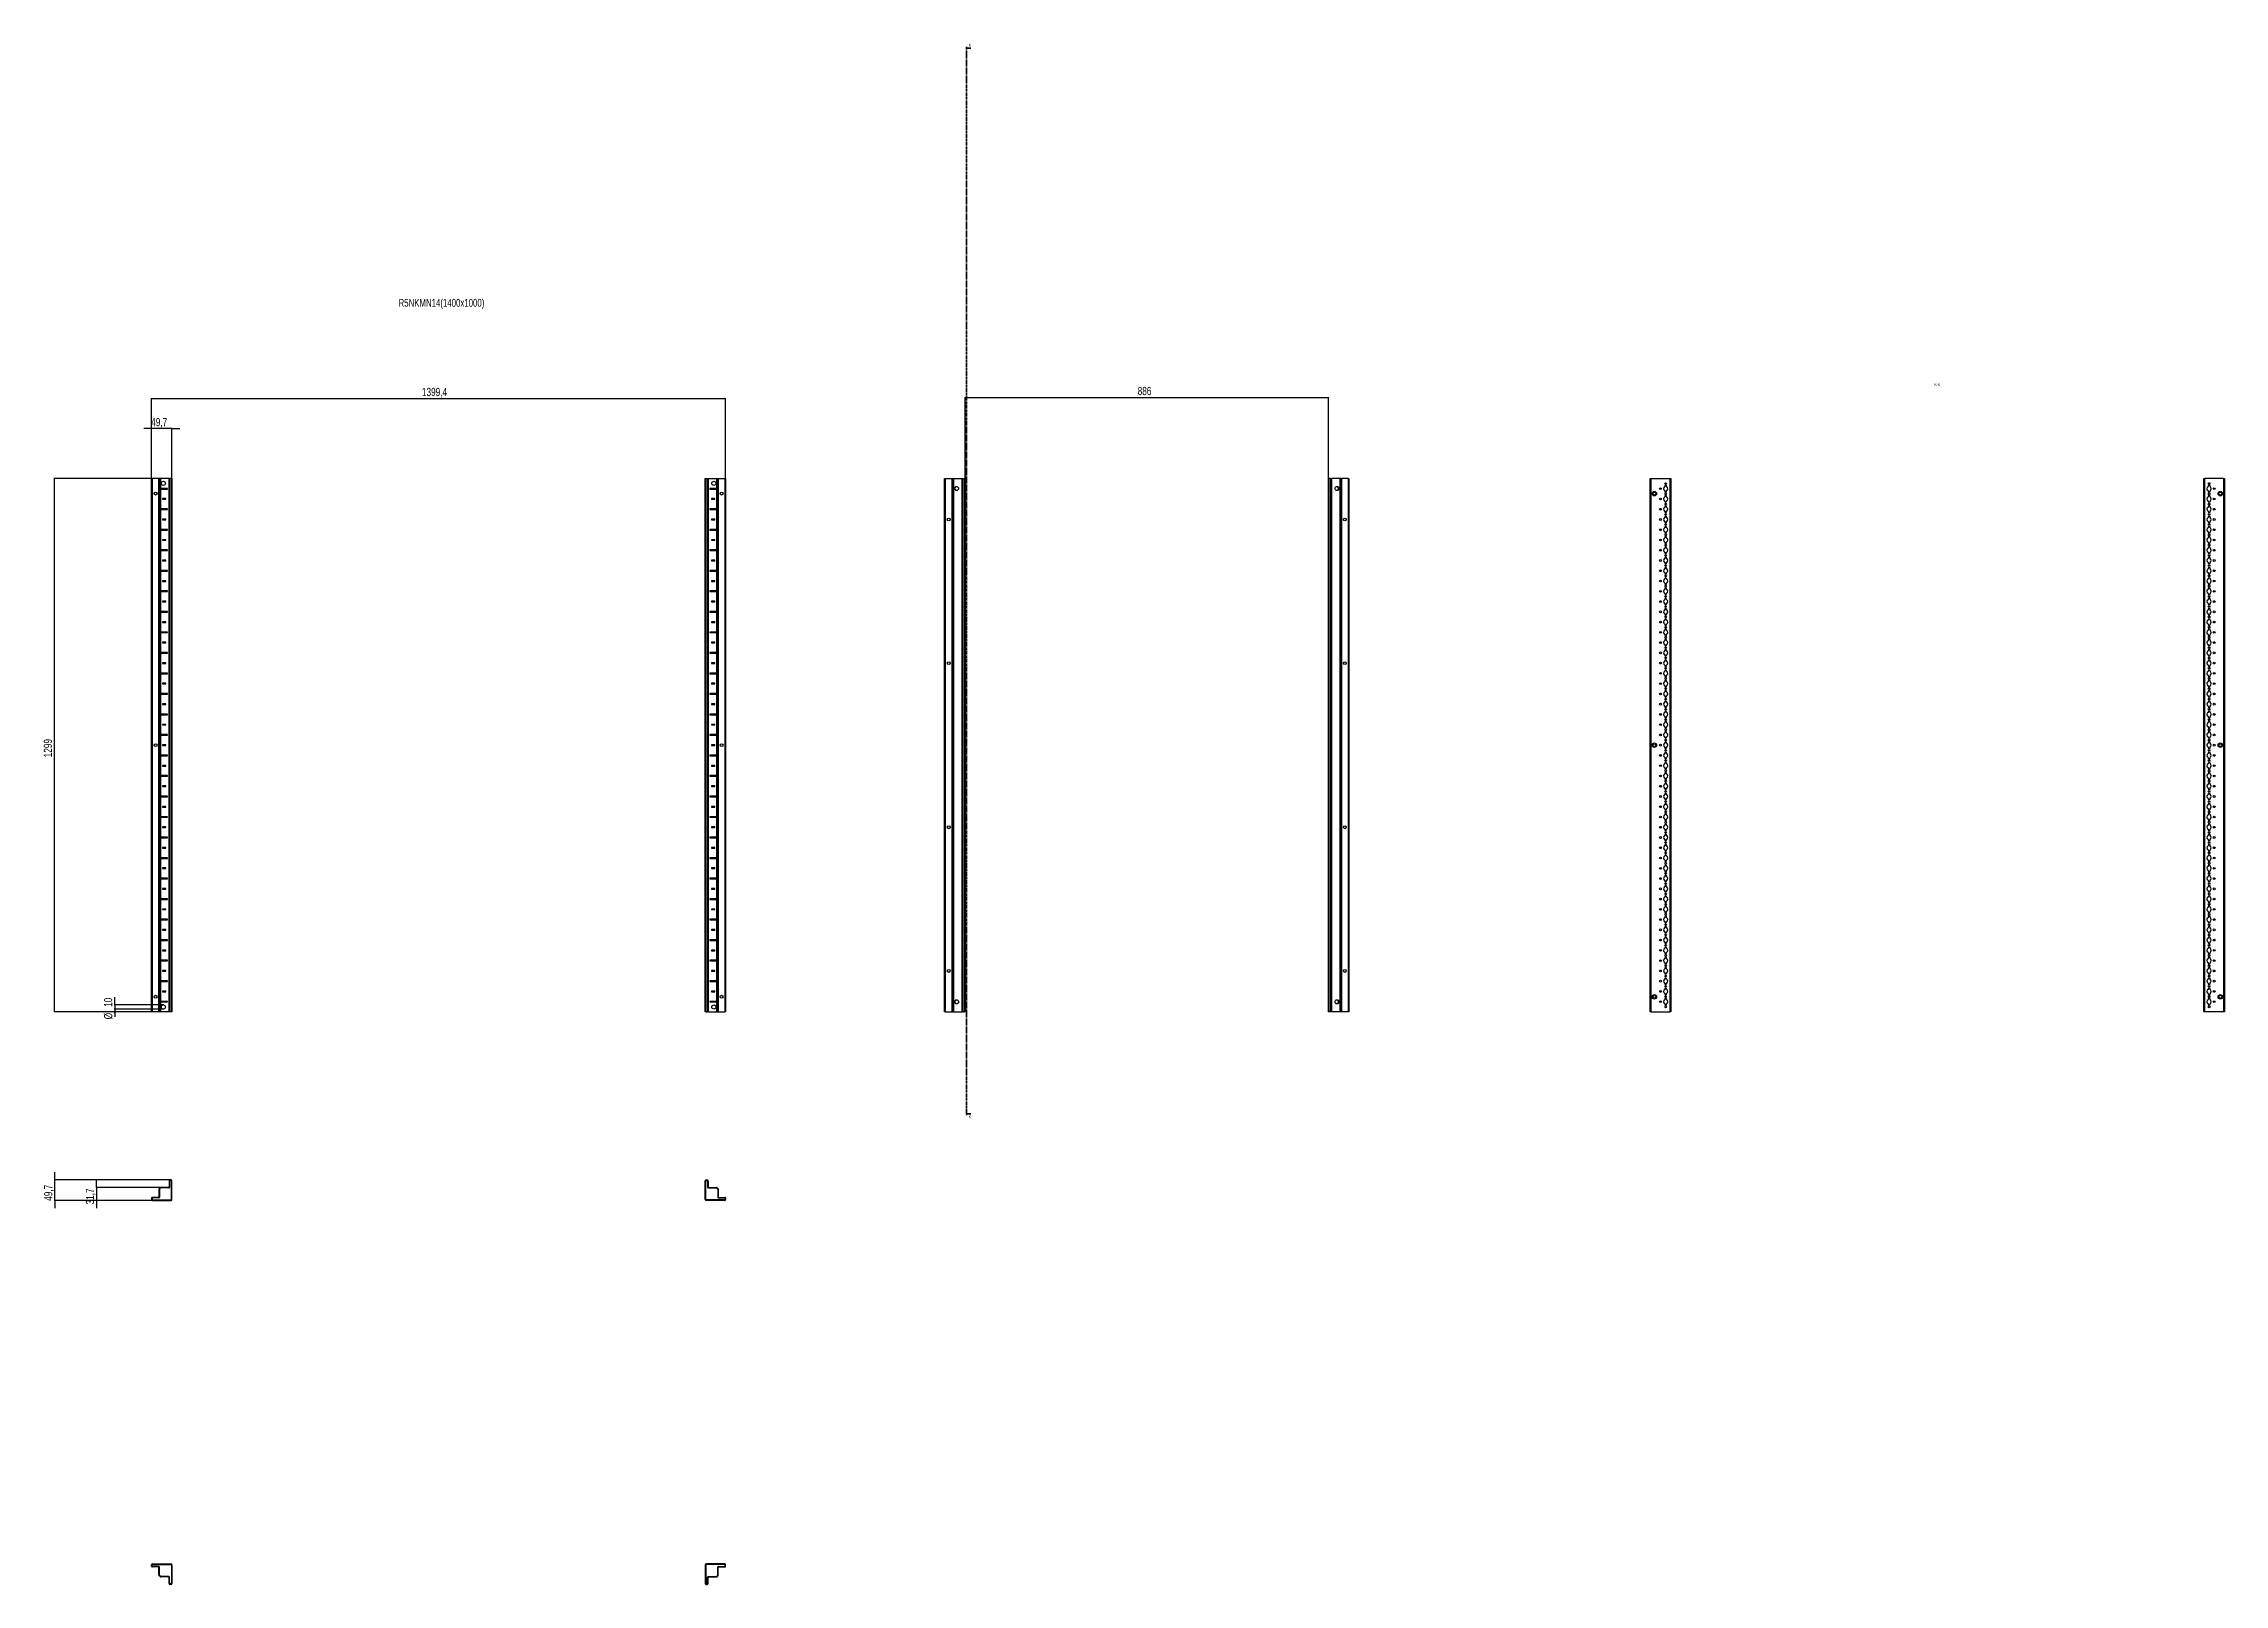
# Model space of a CAD drawing. Header units: millimetres. Extents: x -199 to 5117, y -2247 to 1507.
import ezdxf

# ---------------------------------------------------------------- set-up
doc = ezdxf.new("R2010")
doc.units = ezdxf.units.MM
doc.linetypes.add('CENTER', pattern=[10.16, 6.35, -1.27, 1.27, -1.27])
doc.layers.add('FORMAT', color=7, linetype='Continuous')
doc.styles.add('SLDTEXTSTYLE0', font='TXT', dxfattribs={"width": 0.75})
doc.dimstyles.new('SLDDIMSTYLE0', dxfattribs={"dimtxt": 20, "dimasz": 10, "dimexe": 0, "dimexo": 0.0625, "dimgap": 5, "dimtad": 2, "dimdec": 1, "dimrnd": 1e-09, "dimzin": 12, "dimdsep": 46, "dimtxsty": 'SLDTEXTSTYLE0', "dimsah": 1, "dimcen": 0.09, "dimadec": 0, "dimazin": 3, "dimtfac": 1, "dimtofl": 0, "dimtmove": 0, "dimatfit": 3, "dimfxl": 0, "dimfrac": 2, "dimtolj": 1, "dimtzin": 12, "dimarcsym": 0})
doc.dimstyles.new('SLDDIMSTYLE1', dxfattribs={"dimtxt": 20, "dimasz": 10, "dimexe": 0, "dimexo": 0.0625, "dimgap": 5, "dimtad": 2, "dimdec": 1, "dimrnd": 1e-09, "dimzin": 12, "dimdsep": 46, "dimtxsty": 'SLDTEXTSTYLE0', "dimsah": 1, "dimcen": 0.09, "dimadec": 0, "dimazin": 3, "dimtfac": 1, "dimtmove": 0, "dimatfit": 0, "dimfxl": 0, "dimfrac": 2, "dimtolj": 1, "dimtzin": 12, "dimarcsym": 0})

msp = doc.modelspace()

# ---------------------------------------------------------------- texts
at = {"color": 7, "linetype": 'Continuous', "char_height": 7, "attachment_point": 1, "style": 'SLDTEXTSTYLE0'}
for insert in [(2055.84, 1507.24), (2055.84, -1104.39)]:
    msp.add_mtext('K', dxfattribs=dict(at, insert=insert))
at = {"layer": 'FORMAT', "style": 'SLDTEXTSTYLE0'}
for s, insert, char_height, attachment_point in [('R5NKMN14(1400x1000)', (666.01, 885.17), 19.05, 1), ('K-K', (4417.14, 679.8), 7, 2)]:
    msp.add_mtext(s, dxfattribs=dict(at, insert=insert, char_height=char_height, attachment_point=attachment_point))

# ---------------------------------------------------------------- blocks, each defined once
blk = doc.blocks.new('_D')
at = {"layer": 'FORMAT'}
for p, q in [((86.4, 447.2), (-174.2, 447.2)), ((-173.2, 447.2), (-173.2, -851.8)), ((86.4, -851.8), (-174.2, -851.8))]:
    blk.add_line(p, q, dxfattribs=at)
for points in [[(-173.2, 447.2), (-174.7, 437.2), (-171.6, 437.2)], [(-173.2, -851.8), (-171.6, -841.8), (-174.7, -841.8)]]:
    blk.add_solid(points, dxfattribs=at)
at = {"layer": 'FORMAT', "insert": (-198.9, -231.8), "char_height": 20, "attachment_point": 1, "rotation": 90, "style": 'SLDTEXTSTYLE0'}
blk.add_mtext('1299', dxfattribs=at)
blk = doc.blocks.new('_D_1')
at = {"layer": 'FORMAT'}
for p, q in [((64, 447.2), (64, 643.6)), ((64, 642.6), (1463.4, 642.6)), ((1463.4, 447.2), (1463.4, 643.6))]:
    blk.add_line(p, q, dxfattribs=at)
for points in [[(64, 642.6), (74, 641.1), (74, 644.2)], [(1463.4, 642.6), (1453.4, 644.2), (1453.4, 641.1)]]:
    blk.add_solid(points, dxfattribs=at)
at = {"layer": 'FORMAT', "insert": (723, 668.4), "char_height": 20, "attachment_point": 1, "style": 'SLDTEXTSTYLE0'}
blk.add_mtext('1399,4', dxfattribs=at)
blk = doc.blocks.new('_D_2')
at = {"layer": 'FORMAT'}
for p, q in [((64, 569.2), (44.7, 569.2)), ((64, 447.2), (64, 570.2)), ((113.7, 569.2), (64, 569.2)), ((113.7, 447.2), (113.7, 570.2)), ((113.7, 569.2), (132.9, 569.2))]:
    blk.add_line(p, q, dxfattribs=at)
for points in [[(64, 569.2), (54, 570.7), (54, 567.7)], [(113.7, 569.2), (123.7, 567.7), (123.7, 570.7)]]:
    blk.add_solid(points, dxfattribs=at)
at = {"layer": 'FORMAT', "insert": (63, 595), "char_height": 20, "attachment_point": 1, "style": 'SLDTEXTSTYLE0'}
blk.add_mtext('49,7', dxfattribs=at)
blk = doc.blocks.new('_D_3')
at = {"layer": 'FORMAT'}
for p, q in [((92.8, -835.3), (-27, -835.3)), ((92.8, -845.3), (-27, -845.3)), ((-26, -835.3), (-26, -816.1)), ((-26, -835.3), (-26, -845.3)), ((-26, -845.3), (-26, -864.5))]:
    blk.add_line(p, q, dxfattribs=at)
for points in [[(-26, -835.3), (-24.5, -825.3), (-27.6, -825.3)], [(-26, -845.3), (-27.6, -855.3), (-24.5, -855.3)]]:
    blk.add_solid(points, dxfattribs=at)
at = {"layer": 'FORMAT', "char_height": 20, "attachment_point": 1, "rotation": 90, "style": 'SLDTEXTSTYLE0'}
for s, insert in [('10', (-52.1, -840)), ('%%c', (-51.8, -870.2))]:
    blk.add_mtext(s, dxfattribs=dict(at, insert=insert))
blk = doc.blocks.new('_D_4')
at = {"layer": 'FORMAT'}
for p, q in [((2047, 447.2), (2047, 646)), ((2047, 645), (2933, 645)), ((2933, 447.2), (2933, 646))]:
    blk.add_line(p, q, dxfattribs=at)
for points in [[(2047, 645), (2057, 643.5), (2057, 646.5)], [(2933, 645), (2923, 646.5), (2923, 643.5)]]:
    blk.add_solid(points, dxfattribs=at)
at = {"layer": 'FORMAT', "insert": (2467.8, 670.8), "char_height": 20, "attachment_point": 1, "style": 'SLDTEXTSTYLE0'}
blk.add_mtext('886', dxfattribs=at)
blk = doc.blocks.new('_D_5')
at = {"layer": 'FORMAT'}
for p, q in [((108.5, -1261.8), (-173.2, -1261.8)), ((-172.2, -1261.8), (-172.2, -1242.5)), ((-172.2, -1311.5), (-172.2, -1261.8)), ((66, -1311.5), (-173.2, -1311.5)), ((-172.2, -1311.5), (-172.2, -1330.7))]:
    blk.add_line(p, q, dxfattribs=at)
for points in [[(-172.2, -1261.8), (-170.6, -1251.8), (-173.7, -1251.8)], [(-172.2, -1311.5), (-173.7, -1321.5), (-170.6, -1321.5)]]:
    blk.add_solid(points, dxfattribs=at)
at = {"layer": 'FORMAT', "insert": (-197.9, -1312.5), "char_height": 20, "attachment_point": 1, "rotation": 90, "style": 'SLDTEXTSTYLE0'}
blk.add_mtext('49,7', dxfattribs=at)
blk = doc.blocks.new('_D_6')
at = {"layer": 'FORMAT'}
for p, q in [((-70.5, -1279.8), (-70.5, -1260.5)), ((86.4, -1279.8), (-71.5, -1279.8)), ((66, -1311.5), (-71.5, -1311.5)), ((-70.5, -1279.8), (-70.5, -1311.5)), ((-70.5, -1311.5), (-70.5, -1330.7))]:
    blk.add_line(p, q, dxfattribs=at)
for points in [[(-70.5, -1279.8), (-69, -1269.8), (-72.1, -1269.8)], [(-70.5, -1311.5), (-72.1, -1321.5), (-69, -1321.5)]]:
    blk.add_solid(points, dxfattribs=at)
at = {"layer": 'FORMAT', "insert": (-96.3, -1321.5), "char_height": 20, "attachment_point": 1, "rotation": 90, "style": 'SLDTEXTSTYLE0'}
blk.add_mtext('31,7', dxfattribs=at)

# ---------------------------------------------------------------- dimensions: what is measured, and where the dimension line sits
at = {"layer": 'FORMAT'}
for base, p1, p2, angle, dimstyle, picture, middle in [((1463.38, 642.62), (63.98, 447.21), (1463.38, 447.21), 0, 'SLDDIMSTYLE0', '_D_1', (763.68, 642.62)), ((2932.97, 645), (2046.97, 447.21), (2932.97, 447.21), 0, 'SLDDIMSTYLE0', '_D_4', (2489.97, 645)), ((-173.15, -851.79), (86.42, 447.21), (86.42, -851.79), 90, 'SLDDIMSTYLE0', '_D', (-173.15, -202.29)), ((-172.17, -1261.77), (65.98, -1311.47), (108.48, -1261.77), 90, 'SLDDIMSTYLE1', '_D_5', (-172.17, -1286.62)), ((-70.54, -1311.47), (86.42, -1279.77), (65.98, -1311.47), 90, 'SLDDIMSTYLE1', '_D_6', (-70.54, -1295.62))]:
    dim = msp.add_linear_dim(base=base, p1=p1, p2=p2, angle=angle, dimstyle=dimstyle, dxfattribs=at)
    dim.commit()
    dim.dimension.update_dxf_attribs({"geometry": picture, "text_midpoint": middle, "dimtype": 160})
dim = msp.add_linear_dim(base=(63.98, 569.21), p1=(113.68, 447.21), p2=(63.98, 447.21), dimstyle='SLDDIMSTYLE1', dxfattribs=at)
dim.commit()
dim.dimension.update_dxf_attribs({"geometry": '_D_2', "text_midpoint": (88.83, 569.21), "dimtype": 160})
dim = msp.add_linear_dim(base=(-26.02, -845.29), p1=(92.83, -835.29), p2=(92.83, -845.29), angle=90, text='%%c<>', dimstyle='SLDDIMSTYLE1', dxfattribs=at)
dim.commit()
dim.dimension.update_dxf_attribs({"geometry": '_D_3', "text_midpoint": (-26.02, -840.29), "dimtype": 160})

# ---------------------------------------------------------------- linework, layer by layer
at = {"color": 7, "linetype": 'CENTER', "lineweight": 35}
msp.add_line((2050.71, 1499.09), (2050.71, -1103.67), dxfattribs=at)
at = {"color": 7, "linetype": 'Continuous', "lineweight": 35}
for p, q in [((2061.35, 1496.09), (2050.71, 1496.09)), ((2061.35, -1100.67), (2050.71, -1100.67))]:
    msp.add_line(p, q, dxfattribs=at)
at = {"color": 7, "linetype": 'Continuous', "lineweight": 25}
for p, q in [((63.98, -851.79), (63.98, 447.21)), ((63.98, 447.21), (65.98, 447.21)), ((81.33, 447.21), (65.98, 447.21)), ((81.33, 447.21), (81.98, 447.21)), ((81.98, -851.79), (81.98, 447.21)), ((81.98, 447.21), (82.56, 447.21)), ((83.77, 447.21), (82.56, 447.21)), ((83.77, -851.79), (83.77, 447.21)), ((83.8, 447.21), (83.77, 447.21)), ((83.8, -851.79), (83.8, 447.21)), ((85.01, 447.21), (83.8, 447.21)), ((85.01, 447.21), (86.42, 447.21)), ((105.83, 447.21), (86.42, 447.21)), ((105.83, 447.21), (106.48, 447.21)), ((106.48, -851.79), (106.48, 447.21)), ((106.48, 447.21), (108.48, 447.21)), ((111.68, 447.21), (108.48, 447.21)), ((111.68, 447.21), (113.68, 447.21)), ((113.68, 447.21), (113.68, -851.79)), ((1413.68, -851.79), (1413.68, 447.21)), ((1413.68, 447.21), (1415.68, 447.21)), ((1415.68, 447.21), (1418.88, 447.21)), ((1418.88, 447.21), (1420.88, 447.21)), ((1420.88, 447.21), (1420.88, -851.79)), ((1420.88, 447.21), (1421.53, 447.21)), ((1421.53, 447.21), (1440.93, 447.21)), ((1440.93, 447.21), (1442.34, 447.21)), ((1442.34, 447.21), (1443.55, 447.21)), ((1443.55, 447.21), (1443.55, -851.79)), ((1443.55, 447.21), (1443.58, 447.21)), ((1443.58, 447.21), (1443.58, -851.79)), ((1443.58, 447.21), (1444.79, 447.21)), ((1444.79, 447.21), (1445.38, 447.21)), ((1445.38, 447.21), (1445.38, -851.79)), ((1445.38, 447.21), (1446.03, 447.21)), ((1446.03, 447.21), (1461.38, 447.21)), ((1461.38, 447.21), (1463.38, 447.21)), ((1463.38, 447.21), (1463.38, -851.79)), ((1997.27, -851.79), (1997.27, 447.21)), ((1997.27, 447.21), (1999.27, 447.21)), ((1999.27, 447.21), (2014.62, 447.21)), ((2014.62, 447.21), (2015.27, 447.21)), ((2015.27, 423.46), (2015.27, 447.21)), ((2015.27, 447.21), (2015.86, 447.21)), ((2015.86, 447.21), (2017.07, 447.21)), ((2017.07, 447.21), (2017.07, -851.79)), ((2017.07, 447.21), (2017.1, 447.21)), ((2017.1, 447.21), (2017.1, -851.79)), ((2017.1, 447.21), (2018.31, 447.21)), ((2018.31, 447.21), (2019.72, 447.21)), ((2019.72, 447.21), (2039.12, 447.21)), ((2025.32, 427.73), (2025.32, 428.14)), ((2039.12, 447.21), (2039.77, 447.21)), ((2039.77, -851.79), (2039.77, 447.21)), ((2039.77, 447.21), (2041.77, 447.21)), ((2041.77, 447.21), (2044.97, 447.21)), ((2044.97, 447.21), (2046.97, 447.21)), ((2046.97, 447.21), (2046.97, -851.79)), ((2932.97, -851.79), (2932.97, 447.21)), ((2932.97, 447.21), (2934.97, 447.21)), ((2938.17, 447.21), (2934.97, 447.21)), ((2938.17, 447.21), (2940.17, 447.21)), ((2940.17, 447.21), (2940.17, -851.79)), ((2940.17, 447.21), (2940.82, 447.21)), ((2960.23, 447.21), (2940.82, 447.21)), ((2954.62, 428.14), (2954.62, 427.73)), ((2960.23, 447.21), (2961.64, 447.21)), ((2962.85, 447.21), (2961.64, 447.21)), ((2962.85, -851.79), (2962.85, 447.21)), ((2962.88, 447.21), (2962.85, 447.21)), ((2962.88, -851.79), (2962.88, 447.21)), ((2964.09, 447.21), (2962.88, 447.21)), ((2964.09, 447.21), (2964.67, 447.21)), ((2964.67, 447.21), (2964.67, 423.46)), ((2964.67, 447.21), (2965.32, 447.21)), ((2980.67, 447.21), (2965.32, 447.21)), ((2980.67, 447.21), (2982.67, 447.21)), ((2982.67, 447.21), (2982.67, -851.79)), ((3717.5, -851.79), (3717.5, 447.21)), ((3717.5, 447.21), (3719.5, 447.21)), ((3719.5, 447.21), (3765.2, 447.21)), ((3752.55, 429.61), (3752.55, 427.73)), ((3756.65, 430.11), (3753.05, 430.11)), ((3757.15, 427.73), (3757.15, 429.61)), ((3765.2, 447.21), (3767.2, 447.21)), ((3767.2, 447.21), (3767.2, -851.79)), ((5067.2, -851.79), (5067.2, 447.21)), ((5067.2, 447.21), (5069.2, 447.21)), ((5114.9, 447.21), (5069.2, 447.21)), ((5077.25, 429.61), (5077.25, 427.73)), ((5081.35, 430.11), (5077.75, 430.11)), ((5081.85, 427.73), (5081.85, 429.61)), ((5114.9, 447.21), (5116.9, 447.21)), ((5116.9, 447.21), (5116.9, -851.79)), ((85.93, 423.35), (85.93, 422.06)), ((86.58, 422.71), (85.93, 423.35)), ((86.58, 422.71), (85.93, 422.06)), ((85.93, 373.35), (85.93, 372.06)), ((86.58, 372.71), (85.93, 373.35)), ((86.58, 372.71), (85.93, 372.06)), ((102.83, 423.46), (86.42, 423.46)), ((86.42, 421.96), (102.83, 421.96)), ((102.83, 373.46), (86.42, 373.46)), ((102.08, 422.71), (86.58, 422.71)), ((102.08, 372.71), (86.58, 372.71)), ((98.33, 398.46), (90.33, 398.46)), ((90.33, 398.46), (90.33, 396.96)), ((91.08, 397.71), (90.33, 398.46)), ((91.08, 397.71), (90.33, 396.96)), ((90.33, 396.96), (98.33, 396.96)), ((97.58, 397.71), (91.08, 397.71)), ((97.58, 397.71), (98.33, 398.46)), ((97.58, 397.71), (98.33, 396.96)), ((98.33, 396.96), (98.33, 398.46)), ((102.08, 422.71), (102.83, 423.46)), ((102.08, 422.71), (102.83, 421.96)), ((102.08, 372.71), (102.83, 373.46)), ((102.08, 372.71), (102.83, 371.96)), ((102.83, 421.96), (102.83, 423.46)), ((102.83, 371.96), (102.83, 373.46)), ((1440.93, 423.46), (1424.53, 423.46)), ((1424.53, 423.46), (1424.53, 421.96)), ((1425.28, 422.71), (1424.53, 423.46)), ((1425.28, 422.71), (1424.53, 421.96)), ((1424.53, 421.96), (1440.93, 421.96)), ((1440.93, 373.46), (1424.53, 373.46)), ((1424.53, 373.46), (1424.53, 371.96)), ((1425.28, 372.71), (1424.53, 373.46)), ((1425.28, 372.71), (1424.53, 371.96)), ((1425.28, 422.71), (1440.78, 422.71)), ((1425.28, 372.71), (1440.78, 372.71)), ((1437.03, 398.46), (1429.03, 398.46)), ((1429.03, 398.46), (1429.03, 396.96)), ((1429.78, 397.71), (1429.03, 398.46)), ((1429.78, 397.71), (1429.03, 396.96)), ((1429.03, 396.96), (1437.03, 396.96)), ((1429.78, 397.71), (1436.28, 397.71)), ((1436.28, 397.71), (1437.03, 398.46)), ((1436.28, 397.71), (1437.03, 396.96)), ((1437.03, 396.96), (1437.03, 398.46)), ((1440.78, 422.71), (1441.42, 423.35)), ((1440.78, 422.71), (1441.42, 422.06)), ((1440.78, 372.71), (1441.42, 373.35)), ((1440.78, 372.71), (1441.42, 372.06)), ((1441.42, 422.06), (1441.42, 423.35)), ((1441.42, 372.06), (1441.42, 373.35)), ((2015.33, 423.35), (2015.27, 423.46)), ((2015.27, 423.46), (2015.27, 421.96)), ((2015.27, 421.96), (2015.33, 422.06)), ((2015.27, 373.46), (2015.27, 421.96)), ((2015.33, 373.35), (2015.27, 373.46)), ((2015.27, 373.46), (2015.27, 371.96)), ((2015.33, 422.06), (2015.33, 423.35)), ((2015.33, 372.06), (2015.33, 373.35)), ((2964.67, 423.46), (2964.61, 423.35)), ((2964.61, 423.35), (2964.61, 422.06)), ((2964.61, 422.06), (2964.67, 421.96)), ((2964.67, 373.46), (2964.61, 373.35)), ((2964.61, 373.35), (2964.61, 372.06)), ((2964.67, 421.96), (2964.67, 423.46)), ((2964.67, 421.96), (2964.67, 373.46)), ((2964.67, 371.96), (2964.67, 373.46)), ((3752.55, 417.68), (3752.55, 415.81)), ((3752.55, 404.61), (3752.55, 402.73)), ((3752.55, 392.68), (3752.55, 390.81)), ((3752.55, 379.61), (3752.55, 377.73)), ((3753.05, 415.31), (3756.65, 415.31)), ((3756.65, 405.11), (3753.05, 405.11)), ((3753.05, 390.31), (3756.65, 390.31)), ((3756.65, 380.11), (3753.05, 380.11)), ((3757.15, 415.81), (3757.15, 417.68)), ((3757.15, 402.73), (3757.15, 404.61)), ((3757.15, 390.81), (3757.15, 392.68)), ((3757.15, 377.73), (3757.15, 379.61)), ((5077.25, 417.68), (5077.25, 415.81)), ((5077.25, 404.61), (5077.25, 402.73)), ((5077.25, 392.68), (5077.25, 390.81)), ((5077.25, 379.61), (5077.25, 377.73)), ((5077.75, 415.31), (5081.35, 415.31)), ((5081.35, 405.11), (5077.75, 405.11)), ((5077.75, 390.31), (5081.35, 390.31)), ((5081.35, 380.11), (5077.75, 380.11)), ((5081.85, 415.81), (5081.85, 417.68)), ((5081.85, 402.73), (5081.85, 404.61)), ((5081.85, 390.81), (5081.85, 392.68)), ((5081.85, 377.73), (5081.85, 379.61)), ((85.93, 323.35), (85.93, 322.06)), ((86.58, 322.71), (85.93, 323.35)), ((86.58, 322.71), (85.93, 322.06)), ((86.42, 371.96), (102.83, 371.96)), ((102.83, 323.46), (86.42, 323.46)), ((86.42, 321.96), (102.83, 321.96)), ((102.08, 322.71), (86.58, 322.71)), ((98.33, 348.46), (90.33, 348.46)), ((90.33, 348.46), (90.33, 346.96)), ((91.08, 347.71), (90.33, 348.46)), ((91.08, 347.71), (90.33, 346.96)), ((90.33, 346.96), (98.33, 346.96)), ((97.58, 347.71), (91.08, 347.71)), ((97.58, 347.71), (98.33, 348.46)), ((97.58, 347.71), (98.33, 346.96)), ((98.33, 346.96), (98.33, 348.46)), ((102.08, 322.71), (102.83, 323.46)), ((102.08, 322.71), (102.83, 321.96)), ((102.83, 321.96), (102.83, 323.46)), ((1424.53, 371.96), (1440.93, 371.96)), ((1440.93, 323.46), (1424.53, 323.46)), ((1424.53, 323.46), (1424.53, 321.96)), ((1425.28, 322.71), (1424.53, 323.46)), ((1425.28, 322.71), (1424.53, 321.96)), ((1424.53, 321.96), (1440.93, 321.96)), ((1425.28, 322.71), (1440.78, 322.71)), ((1437.03, 348.46), (1429.03, 348.46)), ((1429.03, 348.46), (1429.03, 346.96)), ((1429.78, 347.71), (1429.03, 348.46)), ((1429.78, 347.71), (1429.03, 346.96)), ((1429.03, 346.96), (1437.03, 346.96)), ((1429.78, 347.71), (1436.28, 347.71)), ((1436.28, 347.71), (1437.03, 348.46)), ((1436.28, 347.71), (1437.03, 346.96)), ((1437.03, 346.96), (1437.03, 348.46)), ((1440.78, 322.71), (1441.42, 323.35)), ((1440.78, 322.71), (1441.42, 322.06)), ((1441.42, 322.06), (1441.42, 323.35)), ((2015.27, 371.96), (2015.33, 372.06)), ((2015.27, 323.46), (2015.27, 371.96)), ((2015.33, 323.35), (2015.27, 323.46)), ((2015.27, 323.46), (2015.27, 321.96)), ((2015.27, 321.96), (2015.33, 322.06)), ((2015.27, 273.46), (2015.27, 321.96)), ((2015.33, 322.06), (2015.33, 323.35)), ((2964.61, 372.06), (2964.67, 371.96)), ((2964.67, 323.46), (2964.61, 323.35)), ((2964.61, 323.35), (2964.61, 322.06)), ((2964.61, 322.06), (2964.67, 321.96)), ((2964.67, 371.96), (2964.67, 323.46)), ((2964.67, 321.96), (2964.67, 323.46)), ((2964.67, 321.96), (2964.67, 273.46)), ((3752.55, 367.68), (3752.55, 365.81)), ((3752.55, 354.61), (3752.55, 352.73)), ((3752.55, 342.68), (3752.55, 340.81)), ((3752.55, 329.61), (3752.55, 327.73)), ((3753.05, 365.31), (3756.65, 365.31)), ((3756.65, 355.11), (3753.05, 355.11)), ((3753.05, 340.31), (3756.65, 340.31)), ((3756.65, 330.11), (3753.05, 330.11)), ((3757.15, 365.81), (3757.15, 367.68)), ((3757.15, 352.73), (3757.15, 354.61)), ((3757.15, 340.81), (3757.15, 342.68)), ((3757.15, 327.73), (3757.15, 329.61)), ((5077.25, 367.68), (5077.25, 365.81)), ((5077.25, 354.61), (5077.25, 352.73)), ((5077.25, 342.68), (5077.25, 340.81)), ((5077.25, 329.61), (5077.25, 327.73)), ((5077.75, 365.31), (5081.35, 365.31)), ((5081.35, 355.11), (5077.75, 355.11)), ((5077.75, 340.31), (5081.35, 340.31)), ((5081.35, 330.11), (5077.75, 330.11)), ((5081.85, 365.81), (5081.85, 367.68)), ((5081.85, 352.73), (5081.85, 354.61)), ((5081.85, 340.81), (5081.85, 342.68)), ((5081.85, 327.73), (5081.85, 329.61)), ((85.93, 273.35), (85.93, 272.06)), ((86.58, 272.71), (85.93, 273.35)), ((86.58, 272.71), (85.93, 272.06)), ((102.83, 273.46), (86.42, 273.46)), ((86.42, 271.96), (102.83, 271.96)), ((102.08, 272.71), (86.58, 272.71)), ((98.33, 298.46), (90.33, 298.46)), ((90.33, 298.46), (90.33, 296.96)), ((91.08, 297.71), (90.33, 298.46)), ((91.08, 297.71), (90.33, 296.96)), ((90.33, 296.96), (98.33, 296.96)), ((97.58, 297.71), (91.08, 297.71)), ((97.58, 297.71), (98.33, 298.46)), ((97.58, 297.71), (98.33, 296.96)), ((98.33, 296.96), (98.33, 298.46)), ((102.08, 272.71), (102.83, 273.46)), ((102.08, 272.71), (102.83, 271.96)), ((102.83, 271.96), (102.83, 273.46)), ((1440.93, 273.46), (1424.53, 273.46)), ((1424.53, 273.46), (1424.53, 271.96)), ((1425.28, 272.71), (1424.53, 273.46)), ((1425.28, 272.71), (1424.53, 271.96)), ((1424.53, 271.96), (1440.93, 271.96)), ((1425.28, 272.71), (1440.78, 272.71)), ((1437.03, 298.46), (1429.03, 298.46)), ((1429.03, 298.46), (1429.03, 296.96)), ((1429.78, 297.71), (1429.03, 298.46)), ((1429.78, 297.71), (1429.03, 296.96)), ((1429.03, 296.96), (1437.03, 296.96)), ((1429.78, 297.71), (1436.28, 297.71)), ((1436.28, 297.71), (1437.03, 298.46)), ((1436.28, 297.71), (1437.03, 296.96)), ((1437.03, 296.96), (1437.03, 298.46)), ((1440.78, 272.71), (1441.42, 273.35)), ((1440.78, 272.71), (1441.42, 272.06)), ((1441.42, 272.06), (1441.42, 273.35)), ((2015.33, 273.35), (2015.27, 273.46)), ((2015.27, 273.46), (2015.27, 271.96)), ((2015.27, 271.96), (2015.33, 272.06)), ((2015.27, 223.46), (2015.27, 271.96)), ((2015.33, 272.06), (2015.33, 273.35)), ((2964.67, 273.46), (2964.61, 273.35)), ((2964.61, 273.35), (2964.61, 272.06)), ((2964.61, 272.06), (2964.67, 271.96)), ((2964.67, 271.96), (2964.67, 273.46)), ((2964.67, 271.96), (2964.67, 223.46)), ((3752.55, 317.68), (3752.55, 315.81)), ((3752.55, 304.61), (3752.55, 302.73)), ((3752.55, 292.68), (3752.55, 290.81)), ((3752.55, 279.61), (3752.55, 277.73)), ((3752.55, 267.68), (3752.55, 265.81)), ((3753.05, 315.31), (3756.65, 315.31)), ((3756.65, 305.11), (3753.05, 305.11)), ((3753.05, 290.31), (3756.65, 290.31)), ((3756.65, 280.11), (3753.05, 280.11)), ((3757.15, 315.81), (3757.15, 317.68)), ((3757.15, 302.73), (3757.15, 304.61)), ((3757.15, 290.81), (3757.15, 292.68)), ((3757.15, 277.73), (3757.15, 279.61)), ((3757.15, 265.81), (3757.15, 267.68)), ((5077.25, 317.68), (5077.25, 315.81)), ((5077.25, 304.61), (5077.25, 302.73)), ((5077.25, 292.68), (5077.25, 290.81)), ((5077.25, 279.61), (5077.25, 277.73)), ((5077.25, 267.68), (5077.25, 265.81)), ((5077.75, 315.31), (5081.35, 315.31)), ((5081.35, 305.11), (5077.75, 305.11)), ((5077.75, 290.31), (5081.35, 290.31)), ((5081.35, 280.11), (5077.75, 280.11)), ((5081.85, 315.81), (5081.85, 317.68)), ((5081.85, 302.73), (5081.85, 304.61)), ((5081.85, 290.81), (5081.85, 292.68)), ((5081.85, 277.73), (5081.85, 279.61)), ((5081.85, 265.81), (5081.85, 267.68)), ((85.93, 223.35), (85.93, 222.06)), ((86.58, 222.71), (85.93, 223.35)), ((86.58, 222.71), (85.93, 222.06)), ((102.83, 223.46), (86.42, 223.46)), ((86.42, 221.96), (102.83, 221.96)), ((102.08, 222.71), (86.58, 222.71)), ((98.33, 248.46), (90.33, 248.46)), ((90.33, 248.46), (90.33, 246.96)), ((91.08, 247.71), (90.33, 248.46)), ((91.08, 247.71), (90.33, 246.96)), ((90.33, 246.96), (98.33, 246.96)), ((97.58, 247.71), (91.08, 247.71)), ((97.58, 247.71), (98.33, 248.46)), ((97.58, 247.71), (98.33, 246.96)), ((98.33, 246.96), (98.33, 248.46)), ((102.08, 222.71), (102.83, 223.46)), ((102.08, 222.71), (102.83, 221.96)), ((102.83, 221.96), (102.83, 223.46)), ((1440.93, 223.46), (1424.53, 223.46)), ((1424.53, 223.46), (1424.53, 221.96)), ((1425.28, 222.71), (1424.53, 223.46)), ((1425.28, 222.71), (1424.53, 221.96)), ((1424.53, 221.96), (1440.93, 221.96)), ((1425.28, 222.71), (1440.78, 222.71)), ((1437.03, 248.46), (1429.03, 248.46)), ((1429.03, 248.46), (1429.03, 246.96)), ((1429.78, 247.71), (1429.03, 248.46)), ((1429.78, 247.71), (1429.03, 246.96)), ((1429.03, 246.96), (1437.03, 246.96)), ((1429.78, 247.71), (1436.28, 247.71)), ((1436.28, 247.71), (1437.03, 248.46)), ((1436.28, 247.71), (1437.03, 246.96)), ((1437.03, 246.96), (1437.03, 248.46)), ((1440.78, 222.71), (1441.42, 223.35)), ((1440.78, 222.71), (1441.42, 222.06)), ((1441.42, 222.06), (1441.42, 223.35)), ((2015.33, 223.35), (2015.27, 223.46)), ((2015.27, 223.46), (2015.27, 221.96)), ((2015.27, 221.96), (2015.33, 222.06)), ((2015.27, 173.46), (2015.27, 221.96)), ((2015.33, 222.06), (2015.33, 223.35)), ((2964.67, 223.46), (2964.61, 223.35)), ((2964.61, 223.35), (2964.61, 222.06)), ((2964.61, 222.06), (2964.67, 221.96)), ((2964.67, 221.96), (2964.67, 223.46)), ((2964.67, 221.96), (2964.67, 173.46)), ((3752.55, 254.61), (3752.55, 252.73)), ((3752.55, 242.68), (3752.55, 240.81)), ((3752.55, 229.61), (3752.55, 227.73)), ((3752.55, 217.68), (3752.55, 215.81)), ((3753.05, 265.31), (3756.65, 265.31)), ((3756.65, 255.11), (3753.05, 255.11)), ((3753.05, 240.31), (3756.65, 240.31)), ((3756.65, 230.11), (3753.05, 230.11)), ((3753.05, 215.31), (3756.65, 215.31)), ((3757.15, 252.73), (3757.15, 254.61)), ((3757.15, 240.81), (3757.15, 242.68)), ((3757.15, 227.73), (3757.15, 229.61)), ((3757.15, 215.81), (3757.15, 217.68)), ((5077.25, 254.61), (5077.25, 252.73)), ((5077.25, 242.68), (5077.25, 240.81)), ((5077.25, 229.61), (5077.25, 227.73)), ((5077.25, 217.68), (5077.25, 215.81)), ((5077.75, 265.31), (5081.35, 265.31)), ((5081.35, 255.11), (5077.75, 255.11)), ((5077.75, 240.31), (5081.35, 240.31)), ((5081.35, 230.11), (5077.75, 230.11)), ((5077.75, 215.31), (5081.35, 215.31)), ((5081.85, 252.73), (5081.85, 254.61)), ((5081.85, 240.81), (5081.85, 242.68)), ((5081.85, 227.73), (5081.85, 229.61)), ((5081.85, 215.81), (5081.85, 217.68)), ((85.93, 173.35), (85.93, 172.06)), ((86.58, 172.71), (85.93, 173.35)), ((86.58, 172.71), (85.93, 172.06)), ((102.83, 173.46), (86.42, 173.46)), ((86.42, 171.96), (102.83, 171.96)), ((102.08, 172.71), (86.58, 172.71)), ((98.33, 198.46), (90.33, 198.46)), ((90.33, 198.46), (90.33, 196.96)), ((91.08, 197.71), (90.33, 198.46)), ((91.08, 197.71), (90.33, 196.96)), ((90.33, 196.96), (98.33, 196.96)), ((97.58, 197.71), (91.08, 197.71)), ((97.58, 197.71), (98.33, 198.46)), ((97.58, 197.71), (98.33, 196.96)), ((98.33, 196.96), (98.33, 198.46)), ((102.08, 172.71), (102.83, 173.46)), ((102.08, 172.71), (102.83, 171.96)), ((102.83, 171.96), (102.83, 173.46)), ((1440.93, 173.46), (1424.53, 173.46)), ((1424.53, 173.46), (1424.53, 171.96)), ((1425.28, 172.71), (1424.53, 173.46)), ((1425.28, 172.71), (1424.53, 171.96)), ((1424.53, 171.96), (1440.93, 171.96)), ((1425.28, 172.71), (1440.78, 172.71)), ((1437.03, 198.46), (1429.03, 198.46)), ((1429.03, 198.46), (1429.03, 196.96)), ((1429.78, 197.71), (1429.03, 198.46)), ((1429.78, 197.71), (1429.03, 196.96)), ((1429.03, 196.96), (1437.03, 196.96)), ((1429.78, 197.71), (1436.28, 197.71)), ((1436.28, 197.71), (1437.03, 198.46)), ((1436.28, 197.71), (1437.03, 196.96)), ((1437.03, 196.96), (1437.03, 198.46)), ((1440.78, 172.71), (1441.42, 173.35)), ((1440.78, 172.71), (1441.42, 172.06)), ((1441.42, 172.06), (1441.42, 173.35)), ((2015.33, 173.35), (2015.27, 173.46)), ((2015.27, 173.46), (2015.27, 171.96)), ((2015.27, 171.96), (2015.33, 172.06)), ((2015.27, 123.46), (2015.27, 171.96)), ((2015.33, 172.06), (2015.33, 173.35)), ((2964.67, 173.46), (2964.61, 173.35)), ((2964.61, 173.35), (2964.61, 172.06)), ((2964.61, 172.06), (2964.67, 171.96)), ((2964.67, 171.96), (2964.67, 173.46)), ((2964.67, 171.96), (2964.67, 123.46)), ((3752.55, 204.61), (3752.55, 202.73)), ((3752.55, 192.68), (3752.55, 190.81)), ((3752.55, 179.61), (3752.55, 177.73)), ((3752.55, 167.68), (3752.55, 165.81)), ((3756.65, 205.11), (3753.05, 205.11)), ((3753.05, 190.31), (3756.65, 190.31)), ((3756.65, 180.11), (3753.05, 180.11)), ((3753.05, 165.31), (3756.65, 165.31)), ((3757.15, 202.73), (3757.15, 204.61)), ((3757.15, 190.81), (3757.15, 192.68)), ((3757.15, 177.73), (3757.15, 179.61)), ((3757.15, 165.81), (3757.15, 167.68)), ((5077.25, 204.61), (5077.25, 202.73)), ((5077.25, 192.68), (5077.25, 190.81)), ((5077.25, 179.61), (5077.25, 177.73)), ((5077.25, 167.68), (5077.25, 165.81)), ((5081.35, 205.11), (5077.75, 205.11)), ((5077.75, 190.31), (5081.35, 190.31)), ((5081.35, 180.11), (5077.75, 180.11)), ((5077.75, 165.31), (5081.35, 165.31)), ((5081.85, 202.73), (5081.85, 204.61)), ((5081.85, 190.81), (5081.85, 192.68)), ((5081.85, 177.73), (5081.85, 179.61)), ((5081.85, 165.81), (5081.85, 167.68)), ((85.93, 123.35), (85.93, 122.06)), ((86.58, 122.71), (85.93, 123.35)), ((86.58, 122.71), (85.93, 122.06)), ((102.83, 123.46), (86.42, 123.46)), ((86.42, 121.96), (102.83, 121.96)), ((102.08, 122.71), (86.58, 122.71)), ((98.33, 148.46), (90.33, 148.46)), ((90.33, 148.46), (90.33, 146.96)), ((91.08, 147.71), (90.33, 148.46)), ((91.08, 147.71), (90.33, 146.96)), ((90.33, 146.96), (98.33, 146.96)), ((97.58, 147.71), (91.08, 147.71)), ((97.58, 147.71), (98.33, 148.46)), ((97.58, 147.71), (98.33, 146.96)), ((98.33, 146.96), (98.33, 148.46)), ((102.08, 122.71), (102.83, 123.46)), ((102.08, 122.71), (102.83, 121.96)), ((102.83, 121.96), (102.83, 123.46)), ((1440.93, 123.46), (1424.53, 123.46)), ((1424.53, 123.46), (1424.53, 121.96)), ((1425.28, 122.71), (1424.53, 123.46)), ((1425.28, 122.71), (1424.53, 121.96)), ((1424.53, 121.96), (1440.93, 121.96)), ((1425.28, 122.71), (1440.78, 122.71)), ((1437.03, 148.46), (1429.03, 148.46)), ((1429.03, 148.46), (1429.03, 146.96)), ((1429.78, 147.71), (1429.03, 148.46)), ((1429.78, 147.71), (1429.03, 146.96)), ((1429.03, 146.96), (1437.03, 146.96)), ((1429.78, 147.71), (1436.28, 147.71)), ((1436.28, 147.71), (1437.03, 148.46)), ((1436.28, 147.71), (1437.03, 146.96)), ((1437.03, 146.96), (1437.03, 148.46)), ((1440.78, 122.71), (1441.42, 123.35)), ((1440.78, 122.71), (1441.42, 122.06)), ((1441.42, 122.06), (1441.42, 123.35)), ((2015.33, 123.35), (2015.27, 123.46)), ((2015.27, 123.46), (2015.27, 121.96)), ((2015.27, 121.96), (2015.33, 122.06)), ((2015.27, 73.46), (2015.27, 121.96)), ((2015.33, 122.06), (2015.33, 123.35)), ((2964.67, 123.46), (2964.61, 123.35)), ((2964.61, 123.35), (2964.61, 122.06)), ((2964.61, 122.06), (2964.67, 121.96)), ((2964.67, 121.96), (2964.67, 123.46)), ((2964.67, 121.96), (2964.67, 73.46)), ((3752.55, 154.61), (3752.55, 152.73)), ((3752.55, 142.68), (3752.55, 140.81)), ((3752.55, 129.61), (3752.55, 127.73)), ((3752.55, 117.68), (3752.55, 115.81)), ((3756.65, 155.11), (3753.05, 155.11)), ((3753.05, 140.31), (3756.65, 140.31)), ((3756.65, 130.11), (3753.05, 130.11)), ((3753.05, 115.31), (3756.65, 115.31)), ((3757.15, 152.73), (3757.15, 154.61)), ((3757.15, 140.81), (3757.15, 142.68)), ((3757.15, 127.73), (3757.15, 129.61)), ((3757.15, 115.81), (3757.15, 117.68)), ((5077.25, 154.61), (5077.25, 152.73)), ((5077.25, 142.68), (5077.25, 140.81)), ((5077.25, 129.61), (5077.25, 127.73)), ((5077.25, 117.68), (5077.25, 115.81)), ((5081.35, 155.11), (5077.75, 155.11)), ((5077.75, 140.31), (5081.35, 140.31)), ((5081.35, 130.11), (5077.75, 130.11)), ((5077.75, 115.31), (5081.35, 115.31)), ((5081.85, 152.73), (5081.85, 154.61)), ((5081.85, 140.81), (5081.85, 142.68)), ((5081.85, 127.73), (5081.85, 129.61)), ((5081.85, 115.81), (5081.85, 117.68)), ((85.93, 73.35), (85.93, 72.06)), ((86.58, 72.71), (85.93, 73.35)), ((86.58, 72.71), (85.93, 72.06)), ((102.83, 73.46), (86.42, 73.46)), ((86.42, 71.96), (102.83, 71.96)), ((102.08, 72.71), (86.58, 72.71)), ((98.33, 98.46), (90.33, 98.46)), ((90.33, 98.46), (90.33, 96.96)), ((91.08, 97.71), (90.33, 98.46)), ((91.08, 97.71), (90.33, 96.96)), ((90.33, 96.96), (98.33, 96.96)), ((97.58, 97.71), (91.08, 97.71)), ((97.58, 97.71), (98.33, 98.46)), ((97.58, 97.71), (98.33, 96.96)), ((98.33, 96.96), (98.33, 98.46)), ((102.08, 72.71), (102.83, 73.46)), ((102.08, 72.71), (102.83, 71.96)), ((102.83, 71.96), (102.83, 73.46)), ((1440.93, 73.46), (1424.53, 73.46)), ((1424.53, 73.46), (1424.53, 71.96)), ((1425.28, 72.71), (1424.53, 73.46)), ((1425.28, 72.71), (1424.53, 71.96)), ((1424.53, 71.96), (1440.93, 71.96)), ((1425.28, 72.71), (1440.78, 72.71)), ((1437.03, 98.46), (1429.03, 98.46)), ((1429.03, 98.46), (1429.03, 96.96)), ((1429.78, 97.71), (1429.03, 98.46)), ((1429.78, 97.71), (1429.03, 96.96)), ((1429.03, 96.96), (1437.03, 96.96)), ((1429.78, 97.71), (1436.28, 97.71)), ((1436.28, 97.71), (1437.03, 98.46)), ((1436.28, 97.71), (1437.03, 96.96)), ((1437.03, 96.96), (1437.03, 98.46)), ((1440.78, 72.71), (1441.42, 73.35)), ((1440.78, 72.71), (1441.42, 72.06)), ((1441.42, 72.06), (1441.42, 73.35)), ((2015.33, 73.35), (2015.27, 73.46)), ((2015.27, 73.46), (2015.27, 71.96)), ((2015.27, 71.96), (2015.33, 72.06)), ((2015.27, 23.46), (2015.27, 71.96)), ((2015.33, 72.06), (2015.33, 73.35)), ((2964.67, 73.46), (2964.61, 73.35)), ((2964.61, 73.35), (2964.61, 72.06)), ((2964.61, 72.06), (2964.67, 71.96)), ((2964.67, 71.96), (2964.67, 73.46)), ((2964.67, 71.96), (2964.67, 23.46)), ((3752.55, 104.61), (3752.55, 102.73)), ((3752.55, 92.68), (3752.55, 90.81)), ((3752.55, 79.61), (3752.55, 77.73)), ((3752.55, 67.68), (3752.55, 65.81)), ((3752.55, 54.61), (3752.55, 52.73)), ((3756.65, 105.11), (3753.05, 105.11)), ((3753.05, 90.31), (3756.65, 90.31)), ((3756.65, 80.11), (3753.05, 80.11)), ((3753.05, 65.31), (3756.65, 65.31)), ((3756.65, 55.11), (3753.05, 55.11)), ((3757.15, 102.73), (3757.15, 104.61)), ((3757.15, 90.81), (3757.15, 92.68)), ((3757.15, 77.73), (3757.15, 79.61)), ((3757.15, 65.81), (3757.15, 67.68)), ((3757.15, 52.73), (3757.15, 54.61)), ((5077.25, 104.61), (5077.25, 102.73)), ((5077.25, 92.68), (5077.25, 90.81)), ((5077.25, 79.61), (5077.25, 77.73)), ((5077.25, 67.68), (5077.25, 65.81)), ((5077.25, 54.61), (5077.25, 52.73)), ((5081.35, 105.11), (5077.75, 105.11)), ((5077.75, 90.31), (5081.35, 90.31)), ((5081.35, 80.11), (5077.75, 80.11)), ((5077.75, 65.31), (5081.35, 65.31)), ((5081.35, 55.11), (5077.75, 55.11)), ((5081.85, 102.73), (5081.85, 104.61)), ((5081.85, 90.81), (5081.85, 92.68)), ((5081.85, 77.73), (5081.85, 79.61)), ((5081.85, 65.81), (5081.85, 67.68)), ((5081.85, 52.73), (5081.85, 54.61)), ((85.93, 23.35), (85.93, 22.06)), ((86.58, 22.71), (85.93, 23.35)), ((86.58, 22.71), (85.93, 22.06)), ((102.83, 23.46), (86.42, 23.46)), ((86.42, 21.96), (102.83, 21.96)), ((102.08, 22.71), (86.58, 22.71)), ((98.33, 48.46), (90.33, 48.46)), ((90.33, 48.46), (90.33, 46.96)), ((91.08, 47.71), (90.33, 48.46)), ((91.08, 47.71), (90.33, 46.96)), ((90.33, 46.96), (98.33, 46.96)), ((97.58, 47.71), (91.08, 47.71)), ((97.58, 47.71), (98.33, 48.46)), ((97.58, 47.71), (98.33, 46.96)), ((98.33, 46.96), (98.33, 48.46)), ((102.08, 22.71), (102.83, 23.46)), ((102.08, 22.71), (102.83, 21.96)), ((102.83, 21.96), (102.83, 23.46)), ((1440.93, 23.46), (1424.53, 23.46)), ((1424.53, 23.46), (1424.53, 21.96)), ((1425.28, 22.71), (1424.53, 23.46)), ((1425.28, 22.71), (1424.53, 21.96)), ((1424.53, 21.96), (1440.93, 21.96)), ((1425.28, 22.71), (1440.78, 22.71)), ((1437.03, 48.46), (1429.03, 48.46)), ((1429.03, 48.46), (1429.03, 46.96)), ((1429.78, 47.71), (1429.03, 48.46)), ((1429.78, 47.71), (1429.03, 46.96)), ((1429.03, 46.96), (1437.03, 46.96)), ((1429.78, 47.71), (1436.28, 47.71)), ((1436.28, 47.71), (1437.03, 48.46)), ((1436.28, 47.71), (1437.03, 46.96)), ((1437.03, 46.96), (1437.03, 48.46)), ((1440.78, 22.71), (1441.42, 23.35)), ((1440.78, 22.71), (1441.42, 22.06)), ((1441.42, 22.06), (1441.42, 23.35)), ((2015.33, 23.35), (2015.27, 23.46)), ((2015.27, 23.46), (2015.27, 21.96)), ((2015.27, 21.96), (2015.33, 22.06)), ((2015.27, -26.54), (2015.27, 21.96)), ((2015.33, 22.06), (2015.33, 23.35)), ((2964.67, 23.46), (2964.61, 23.35)), ((2964.61, 23.35), (2964.61, 22.06)), ((2964.61, 22.06), (2964.67, 21.96)), ((2964.67, 21.96), (2964.67, 23.46)), ((2964.67, 21.96), (2964.67, -26.54)), ((3752.55, 42.68), (3752.55, 40.81)), ((3752.55, 29.61), (3752.55, 27.73)), ((3752.55, 17.68), (3752.55, 15.81)), ((3752.55, 4.61), (3752.55, 2.73)), ((3753.05, 40.31), (3756.65, 40.31)), ((3756.65, 30.11), (3753.05, 30.11)), ((3753.05, 15.31), (3756.65, 15.31)), ((3756.65, 5.11), (3753.05, 5.11)), ((3757.15, 40.81), (3757.15, 42.68)), ((3757.15, 27.73), (3757.15, 29.61)), ((3757.15, 15.81), (3757.15, 17.68)), ((3757.15, 2.73), (3757.15, 4.61)), ((5077.25, 42.68), (5077.25, 40.81)), ((5077.25, 29.61), (5077.25, 27.73)), ((5077.25, 17.68), (5077.25, 15.81)), ((5077.25, 4.61), (5077.25, 2.73)), ((5077.75, 40.31), (5081.35, 40.31)), ((5081.35, 30.11), (5077.75, 30.11)), ((5077.75, 15.31), (5081.35, 15.31)), ((5081.35, 5.11), (5077.75, 5.11)), ((5081.85, 40.81), (5081.85, 42.68)), ((5081.85, 27.73), (5081.85, 29.61)), ((5081.85, 15.81), (5081.85, 17.68)), ((5081.85, 2.73), (5081.85, 4.61)), ((85.93, -26.65), (85.93, -27.94)), ((86.58, -27.29), (85.93, -26.65)), ((86.58, -27.29), (85.93, -27.94)), ((102.83, -26.54), (86.42, -26.54)), ((86.42, -28.04), (102.83, -28.04)), ((102.08, -27.29), (86.58, -27.29)), ((98.33, -1.54), (90.33, -1.54)), ((90.33, -1.54), (90.33, -3.04)), ((91.08, -2.29), (90.33, -1.54)), ((91.08, -2.29), (90.33, -3.04)), ((90.33, -3.04), (98.33, -3.04)), ((98.33, -51.54), (90.33, -51.54)), ((90.33, -51.54), (90.33, -53.04)), ((91.08, -52.29), (90.33, -51.54)), ((91.08, -52.29), (90.33, -53.04)), ((90.33, -53.04), (98.33, -53.04)), ((97.58, -2.29), (91.08, -2.29)), ((97.58, -52.29), (91.08, -52.29)), ((97.58, -2.29), (98.33, -1.54)), ((97.58, -2.29), (98.33, -3.04)), ((97.58, -52.29), (98.33, -51.54)), ((97.58, -52.29), (98.33, -53.04)), ((98.33, -3.04), (98.33, -1.54)), ((98.33, -53.04), (98.33, -51.54)), ((102.08, -27.29), (102.83, -26.54)), ((102.08, -27.29), (102.83, -28.04)), ((102.83, -28.04), (102.83, -26.54)), ((1440.93, -26.54), (1424.53, -26.54)), ((1424.53, -26.54), (1424.53, -28.04)), ((1425.28, -27.29), (1424.53, -26.54)), ((1425.28, -27.29), (1424.53, -28.04)), ((1424.53, -28.04), (1440.93, -28.04)), ((1425.28, -27.29), (1440.78, -27.29)), ((1437.03, -1.54), (1429.03, -1.54)), ((1429.03, -1.54), (1429.03, -3.04)), ((1429.78, -2.29), (1429.03, -1.54)), ((1429.78, -2.29), (1429.03, -3.04)), ((1429.03, -3.04), (1437.03, -3.04)), ((1437.03, -51.54), (1429.03, -51.54)), ((1429.03, -51.54), (1429.03, -53.04)), ((1429.78, -52.29), (1429.03, -51.54)), ((1429.78, -52.29), (1429.03, -53.04)), ((1429.03, -53.04), (1437.03, -53.04)), ((1429.78, -2.29), (1436.28, -2.29)), ((1429.78, -52.29), (1436.28, -52.29)), ((1436.28, -2.29), (1437.03, -1.54)), ((1436.28, -2.29), (1437.03, -3.04)), ((1436.28, -52.29), (1437.03, -51.54)), ((1436.28, -52.29), (1437.03, -53.04)), ((1437.03, -3.04), (1437.03, -1.54)), ((1437.03, -53.04), (1437.03, -51.54)), ((1440.78, -27.29), (1441.42, -26.65)), ((1440.78, -27.29), (1441.42, -27.94)), ((1441.42, -27.94), (1441.42, -26.65)), ((2015.33, -26.65), (2015.27, -26.54)), ((2015.27, -26.54), (2015.27, -28.04)), ((2015.27, -28.04), (2015.33, -27.94)), ((2015.27, -76.54), (2015.27, -28.04)), ((2015.33, -27.94), (2015.33, -26.65)), ((2964.67, -26.54), (2964.61, -26.65)), ((2964.61, -26.65), (2964.61, -27.94)), ((2964.61, -27.94), (2964.67, -28.04)), ((2964.67, -28.04), (2964.67, -26.54)), ((2964.67, -28.04), (2964.67, -76.54)), ((3752.55, -7.32), (3752.55, -9.19)), ((3752.55, -20.39), (3752.55, -22.27)), ((3752.55, -32.32), (3752.55, -34.19)), ((3752.55, -45.39), (3752.55, -47.27)), ((3753.05, -9.69), (3756.65, -9.69)), ((3756.65, -19.89), (3753.05, -19.89)), ((3753.05, -34.69), (3756.65, -34.69)), ((3756.65, -44.89), (3753.05, -44.89)), ((3757.15, -9.19), (3757.15, -7.32)), ((3757.15, -22.27), (3757.15, -20.39)), ((3757.15, -34.19), (3757.15, -32.32)), ((3757.15, -47.27), (3757.15, -45.39)), ((5077.25, -7.32), (5077.25, -9.19)), ((5077.25, -20.39), (5077.25, -22.27)), ((5077.25, -32.32), (5077.25, -34.19)), ((5077.25, -45.39), (5077.25, -47.27)), ((5077.75, -9.69), (5081.35, -9.69)), ((5081.35, -19.89), (5077.75, -19.89)), ((5077.75, -34.69), (5081.35, -34.69)), ((5081.35, -44.89), (5077.75, -44.89)), ((5081.85, -9.19), (5081.85, -7.32)), ((5081.85, -22.27), (5081.85, -20.39)), ((5081.85, -34.19), (5081.85, -32.32)), ((5081.85, -47.27), (5081.85, -45.39)), ((85.93, -76.65), (85.93, -77.94)), ((86.58, -77.29), (85.93, -76.65)), ((86.58, -77.29), (85.93, -77.94)), ((102.83, -76.54), (86.42, -76.54)), ((86.42, -78.04), (102.83, -78.04)), ((102.08, -77.29), (86.58, -77.29)), ((98.33, -101.54), (90.33, -101.54)), ((90.33, -101.54), (90.33, -103.04)), ((91.08, -102.29), (90.33, -101.54)), ((91.08, -102.29), (90.33, -103.04)), ((90.33, -103.04), (98.33, -103.04)), ((97.58, -102.29), (91.08, -102.29)), ((97.58, -102.29), (98.33, -101.54)), ((97.58, -102.29), (98.33, -103.04)), ((98.33, -103.04), (98.33, -101.54)), ((102.08, -77.29), (102.83, -76.54)), ((102.08, -77.29), (102.83, -78.04)), ((102.83, -78.04), (102.83, -76.54)), ((1440.93, -76.54), (1424.53, -76.54)), ((1424.53, -76.54), (1424.53, -78.04)), ((1425.28, -77.29), (1424.53, -76.54)), ((1425.28, -77.29), (1424.53, -78.04)), ((1424.53, -78.04), (1440.93, -78.04)), ((1425.28, -77.29), (1440.78, -77.29)), ((1437.03, -101.54), (1429.03, -101.54)), ((1429.03, -101.54), (1429.03, -103.04)), ((1429.78, -102.29), (1429.03, -101.54)), ((1429.78, -102.29), (1429.03, -103.04)), ((1429.03, -103.04), (1437.03, -103.04)), ((1429.78, -102.29), (1436.28, -102.29)), ((1436.28, -102.29), (1437.03, -101.54)), ((1436.28, -102.29), (1437.03, -103.04)), ((1437.03, -103.04), (1437.03, -101.54)), ((1440.78, -77.29), (1441.42, -76.65)), ((1440.78, -77.29), (1441.42, -77.94)), ((1441.42, -77.94), (1441.42, -76.65)), ((2015.33, -76.65), (2015.27, -76.54)), ((2015.27, -76.54), (2015.27, -78.04)), ((2015.27, -78.04), (2015.33, -77.94)), ((2015.27, -126.54), (2015.27, -78.04)), ((2015.33, -77.94), (2015.33, -76.65)), ((2964.67, -76.54), (2964.61, -76.65)), ((2964.61, -76.65), (2964.61, -77.94)), ((2964.61, -77.94), (2964.67, -78.04)), ((2964.67, -78.04), (2964.67, -76.54)), ((2964.67, -78.04), (2964.67, -126.54)), ((3752.55, -57.32), (3752.55, -59.19)), ((3752.55, -70.39), (3752.55, -72.27)), ((3752.55, -82.32), (3752.55, -84.19)), ((3752.55, -95.39), (3752.55, -97.27)), ((3753.05, -59.69), (3756.65, -59.69)), ((3756.65, -69.89), (3753.05, -69.89)), ((3753.05, -84.69), (3756.65, -84.69)), ((3756.65, -94.89), (3753.05, -94.89)), ((3757.15, -59.19), (3757.15, -57.32)), ((3757.15, -72.27), (3757.15, -70.39)), ((3757.15, -84.19), (3757.15, -82.32)), ((3757.15, -97.27), (3757.15, -95.39)), ((5077.25, -57.32), (5077.25, -59.19)), ((5077.25, -70.39), (5077.25, -72.27)), ((5077.25, -82.32), (5077.25, -84.19)), ((5077.25, -95.39), (5077.25, -97.27)), ((5077.75, -59.69), (5081.35, -59.69)), ((5081.35, -69.89), (5077.75, -69.89)), ((5077.75, -84.69), (5081.35, -84.69)), ((5081.35, -94.89), (5077.75, -94.89)), ((5081.85, -59.19), (5081.85, -57.32)), ((5081.85, -72.27), (5081.85, -70.39)), ((5081.85, -84.19), (5081.85, -82.32)), ((5081.85, -97.27), (5081.85, -95.39)), ((85.93, -126.65), (85.93, -127.94)), ((86.58, -127.29), (85.93, -126.65)), ((86.58, -127.29), (85.93, -127.94)), ((102.83, -126.54), (86.42, -126.54)), ((86.42, -128.04), (102.83, -128.04)), ((102.08, -127.29), (86.58, -127.29)), ((98.33, -151.54), (90.33, -151.54)), ((90.33, -151.54), (90.33, -153.04)), ((91.08, -152.29), (90.33, -151.54)), ((91.08, -152.29), (90.33, -153.04)), ((90.33, -153.04), (98.33, -153.04)), ((97.58, -152.29), (91.08, -152.29)), ((97.58, -152.29), (98.33, -151.54)), ((97.58, -152.29), (98.33, -153.04)), ((98.33, -153.04), (98.33, -151.54)), ((102.08, -127.29), (102.83, -126.54)), ((102.08, -127.29), (102.83, -128.04)), ((102.83, -128.04), (102.83, -126.54)), ((1440.93, -126.54), (1424.53, -126.54)), ((1424.53, -126.54), (1424.53, -128.04)), ((1425.28, -127.29), (1424.53, -126.54)), ((1425.28, -127.29), (1424.53, -128.04)), ((1424.53, -128.04), (1440.93, -128.04)), ((1425.28, -127.29), (1440.78, -127.29)), ((1437.03, -151.54), (1429.03, -151.54)), ((1429.03, -151.54), (1429.03, -153.04)), ((1429.78, -152.29), (1429.03, -151.54)), ((1429.78, -152.29), (1429.03, -153.04)), ((1429.03, -153.04), (1437.03, -153.04)), ((1429.78, -152.29), (1436.28, -152.29)), ((1436.28, -152.29), (1437.03, -151.54)), ((1436.28, -152.29), (1437.03, -153.04)), ((1437.03, -153.04), (1437.03, -151.54)), ((1440.78, -127.29), (1441.42, -126.65)), ((1440.78, -127.29), (1441.42, -127.94)), ((1441.42, -127.94), (1441.42, -126.65)), ((2015.33, -126.65), (2015.27, -126.54)), ((2015.27, -126.54), (2015.27, -128.04)), ((2015.27, -128.04), (2015.33, -127.94)), ((2015.27, -176.54), (2015.27, -128.04)), ((2015.33, -127.94), (2015.33, -126.65)), ((2964.67, -126.54), (2964.61, -126.65)), ((2964.61, -126.65), (2964.61, -127.94)), ((2964.61, -127.94), (2964.67, -128.04)), ((2964.67, -128.04), (2964.67, -126.54)), ((2964.67, -128.04), (2964.67, -176.54)), ((3752.55, -107.32), (3752.55, -109.19)), ((3752.55, -120.39), (3752.55, -122.27)), ((3752.55, -132.32), (3752.55, -134.19)), ((3752.55, -145.39), (3752.55, -147.27)), ((3752.55, -157.32), (3752.55, -159.19)), ((3753.05, -109.69), (3756.65, -109.69)), ((3756.65, -119.89), (3753.05, -119.89)), ((3753.05, -134.69), (3756.65, -134.69)), ((3756.65, -144.89), (3753.05, -144.89)), ((3757.15, -109.19), (3757.15, -107.32)), ((3757.15, -122.27), (3757.15, -120.39)), ((3757.15, -134.19), (3757.15, -132.32)), ((3757.15, -147.27), (3757.15, -145.39)), ((3757.15, -159.19), (3757.15, -157.32)), ((5077.25, -107.32), (5077.25, -109.19)), ((5077.25, -120.39), (5077.25, -122.27)), ((5077.25, -132.32), (5077.25, -134.19)), ((5077.25, -145.39), (5077.25, -147.27)), ((5077.25, -157.32), (5077.25, -159.19)), ((5077.75, -109.69), (5081.35, -109.69)), ((5081.35, -119.89), (5077.75, -119.89)), ((5077.75, -134.69), (5081.35, -134.69)), ((5081.35, -144.89), (5077.75, -144.89)), ((5081.85, -109.19), (5081.85, -107.32)), ((5081.85, -122.27), (5081.85, -120.39)), ((5081.85, -134.19), (5081.85, -132.32)), ((5081.85, -147.27), (5081.85, -145.39)), ((5081.85, -159.19), (5081.85, -157.32)), ((85.93, -176.65), (85.93, -177.94)), ((86.58, -177.29), (85.93, -176.65)), ((86.58, -177.29), (85.93, -177.94)), ((102.83, -176.54), (86.42, -176.54)), ((86.42, -178.04), (102.83, -178.04)), ((102.08, -177.29), (86.58, -177.29)), ((98.33, -201.54), (90.33, -201.54)), ((90.33, -201.54), (90.33, -203.04)), ((91.08, -202.29), (90.33, -201.54)), ((91.08, -202.29), (90.33, -203.04)), ((90.33, -203.04), (98.33, -203.04)), ((97.58, -202.29), (91.08, -202.29)), ((97.58, -202.29), (98.33, -201.54)), ((97.58, -202.29), (98.33, -203.04)), ((98.33, -203.04), (98.33, -201.54)), ((102.08, -177.29), (102.83, -176.54)), ((102.08, -177.29), (102.83, -178.04)), ((102.83, -178.04), (102.83, -176.54)), ((1440.93, -176.54), (1424.53, -176.54)), ((1424.53, -176.54), (1424.53, -178.04)), ((1425.28, -177.29), (1424.53, -176.54)), ((1425.28, -177.29), (1424.53, -178.04)), ((1424.53, -178.04), (1440.93, -178.04)), ((1425.28, -177.29), (1440.78, -177.29)), ((1437.03, -201.54), (1429.03, -201.54)), ((1429.03, -201.54), (1429.03, -203.04)), ((1429.78, -202.29), (1429.03, -201.54)), ((1429.78, -202.29), (1429.03, -203.04)), ((1429.03, -203.04), (1437.03, -203.04)), ((1429.78, -202.29), (1436.28, -202.29)), ((1436.28, -202.29), (1437.03, -201.54)), ((1436.28, -202.29), (1437.03, -203.04)), ((1437.03, -203.04), (1437.03, -201.54)), ((1440.78, -177.29), (1441.42, -176.65)), ((1440.78, -177.29), (1441.42, -177.94)), ((1441.42, -177.94), (1441.42, -176.65)), ((2015.33, -176.65), (2015.27, -176.54)), ((2015.27, -176.54), (2015.27, -178.04)), ((2015.27, -178.04), (2015.33, -177.94)), ((2015.27, -226.54), (2015.27, -178.04)), ((2015.33, -177.94), (2015.33, -176.65)), ((2964.67, -176.54), (2964.61, -176.65)), ((2964.61, -176.65), (2964.61, -177.94)), ((2964.61, -177.94), (2964.67, -178.04)), ((2964.67, -178.04), (2964.67, -176.54)), ((2964.67, -178.04), (2964.67, -226.54)), ((3752.55, -170.39), (3752.55, -172.27)), ((3752.55, -182.32), (3752.55, -184.19)), ((3752.55, -195.39), (3752.55, -197.27)), ((3752.55, -207.32), (3752.55, -209.19)), ((3753.05, -159.69), (3756.65, -159.69)), ((3756.65, -169.89), (3753.05, -169.89)), ((3753.05, -184.69), (3756.65, -184.69)), ((3756.65, -194.89), (3753.05, -194.89)), ((3753.05, -209.69), (3756.65, -209.69)), ((3757.15, -172.27), (3757.15, -170.39)), ((3757.15, -184.19), (3757.15, -182.32)), ((3757.15, -197.27), (3757.15, -195.39)), ((3757.15, -209.19), (3757.15, -207.32)), ((5077.25, -170.39), (5077.25, -172.27)), ((5077.25, -182.32), (5077.25, -184.19)), ((5077.25, -195.39), (5077.25, -197.27)), ((5077.25, -207.32), (5077.25, -209.19)), ((5077.75, -159.69), (5081.35, -159.69)), ((5081.35, -169.89), (5077.75, -169.89)), ((5077.75, -184.69), (5081.35, -184.69)), ((5081.35, -194.89), (5077.75, -194.89)), ((5077.75, -209.69), (5081.35, -209.69)), ((5081.85, -172.27), (5081.85, -170.39)), ((5081.85, -184.19), (5081.85, -182.32)), ((5081.85, -197.27), (5081.85, -195.39)), ((5081.85, -209.19), (5081.85, -207.32)), ((85.93, -226.65), (85.93, -227.94)), ((86.58, -227.29), (85.93, -226.65)), ((86.58, -227.29), (85.93, -227.94)), ((102.83, -226.54), (86.42, -226.54)), ((86.42, -228.04), (102.83, -228.04)), ((102.08, -227.29), (86.58, -227.29)), ((98.33, -251.54), (90.33, -251.54)), ((90.33, -251.54), (90.33, -253.04)), ((91.08, -252.29), (90.33, -251.54)), ((91.08, -252.29), (90.33, -253.04)), ((90.33, -253.04), (98.33, -253.04)), ((97.58, -252.29), (91.08, -252.29)), ((97.58, -252.29), (98.33, -251.54)), ((97.58, -252.29), (98.33, -253.04)), ((98.33, -253.04), (98.33, -251.54)), ((102.08, -227.29), (102.83, -226.54)), ((102.08, -227.29), (102.83, -228.04)), ((102.83, -228.04), (102.83, -226.54)), ((1440.93, -226.54), (1424.53, -226.54)), ((1424.53, -226.54), (1424.53, -228.04)), ((1425.28, -227.29), (1424.53, -226.54)), ((1425.28, -227.29), (1424.53, -228.04)), ((1424.53, -228.04), (1440.93, -228.04)), ((1425.28, -227.29), (1440.78, -227.29)), ((1437.03, -251.54), (1429.03, -251.54)), ((1429.03, -251.54), (1429.03, -253.04)), ((1429.78, -252.29), (1429.03, -251.54)), ((1429.78, -252.29), (1429.03, -253.04)), ((1429.03, -253.04), (1437.03, -253.04)), ((1429.78, -252.29), (1436.28, -252.29)), ((1436.28, -252.29), (1437.03, -251.54)), ((1436.28, -252.29), (1437.03, -253.04)), ((1437.03, -253.04), (1437.03, -251.54)), ((1440.78, -227.29), (1441.42, -226.65)), ((1440.78, -227.29), (1441.42, -227.94)), ((1441.42, -227.94), (1441.42, -226.65)), ((2015.33, -226.65), (2015.27, -226.54)), ((2015.27, -226.54), (2015.27, -228.04)), ((2015.27, -228.04), (2015.33, -227.94)), ((2015.27, -276.54), (2015.27, -228.04)), ((2015.33, -227.94), (2015.33, -226.65)), ((2964.67, -226.54), (2964.61, -226.65)), ((2964.61, -226.65), (2964.61, -227.94)), ((2964.61, -227.94), (2964.67, -228.04)), ((2964.67, -228.04), (2964.67, -226.54)), ((2964.67, -228.04), (2964.67, -276.54)), ((3752.55, -220.39), (3752.55, -222.27)), ((3752.55, -232.32), (3752.55, -234.19)), ((3752.55, -245.39), (3752.55, -247.27)), ((3752.55, -257.32), (3752.55, -259.19)), ((3756.65, -219.89), (3753.05, -219.89)), ((3753.05, -234.69), (3756.65, -234.69)), ((3756.65, -244.89), (3753.05, -244.89)), ((3753.05, -259.69), (3756.65, -259.69)), ((3757.15, -222.27), (3757.15, -220.39)), ((3757.15, -234.19), (3757.15, -232.32)), ((3757.15, -247.27), (3757.15, -245.39)), ((3757.15, -259.19), (3757.15, -257.32)), ((5077.25, -220.39), (5077.25, -222.27)), ((5077.25, -232.32), (5077.25, -234.19)), ((5077.25, -245.39), (5077.25, -247.27)), ((5077.25, -257.32), (5077.25, -259.19)), ((5081.35, -219.89), (5077.75, -219.89)), ((5077.75, -234.69), (5081.35, -234.69)), ((5081.35, -244.89), (5077.75, -244.89)), ((5077.75, -259.69), (5081.35, -259.69)), ((5081.85, -222.27), (5081.85, -220.39)), ((5081.85, -234.19), (5081.85, -232.32)), ((5081.85, -247.27), (5081.85, -245.39)), ((5081.85, -259.19), (5081.85, -257.32)), ((85.93, -276.65), (85.93, -277.94)), ((86.58, -277.29), (85.93, -276.65)), ((86.58, -277.29), (85.93, -277.94)), ((102.83, -276.54), (86.42, -276.54)), ((86.42, -278.04), (102.83, -278.04)), ((102.08, -277.29), (86.58, -277.29)), ((98.33, -301.54), (90.33, -301.54)), ((90.33, -301.54), (90.33, -303.04)), ((91.08, -302.29), (90.33, -301.54)), ((91.08, -302.29), (90.33, -303.04)), ((90.33, -303.04), (98.33, -303.04)), ((97.58, -302.29), (91.08, -302.29)), ((97.58, -302.29), (98.33, -301.54)), ((97.58, -302.29), (98.33, -303.04)), ((98.33, -303.04), (98.33, -301.54)), ((102.08, -277.29), (102.83, -276.54)), ((102.08, -277.29), (102.83, -278.04)), ((102.83, -278.04), (102.83, -276.54)), ((1440.93, -276.54), (1424.53, -276.54)), ((1424.53, -276.54), (1424.53, -278.04)), ((1425.28, -277.29), (1424.53, -276.54)), ((1425.28, -277.29), (1424.53, -278.04)), ((1424.53, -278.04), (1440.93, -278.04)), ((1425.28, -277.29), (1440.78, -277.29)), ((1437.03, -301.54), (1429.03, -301.54)), ((1429.03, -301.54), (1429.03, -303.04)), ((1429.78, -302.29), (1429.03, -301.54)), ((1429.78, -302.29), (1429.03, -303.04)), ((1429.03, -303.04), (1437.03, -303.04)), ((1429.78, -302.29), (1436.28, -302.29)), ((1436.28, -302.29), (1437.03, -301.54)), ((1436.28, -302.29), (1437.03, -303.04)), ((1437.03, -303.04), (1437.03, -301.54)), ((1440.78, -277.29), (1441.42, -276.65)), ((1440.78, -277.29), (1441.42, -277.94)), ((1441.42, -277.94), (1441.42, -276.65)), ((2015.33, -276.65), (2015.27, -276.54)), ((2015.27, -276.54), (2015.27, -278.04)), ((2015.27, -278.04), (2015.33, -277.94)), ((2015.27, -326.54), (2015.27, -278.04)), ((2015.33, -277.94), (2015.33, -276.65)), ((2964.67, -276.54), (2964.61, -276.65)), ((2964.61, -276.65), (2964.61, -277.94)), ((2964.61, -277.94), (2964.67, -278.04)), ((2964.67, -278.04), (2964.67, -276.54)), ((2964.67, -278.04), (2964.67, -326.54)), ((3752.55, -270.39), (3752.55, -272.27)), ((3752.55, -282.32), (3752.55, -284.19)), ((3752.55, -295.39), (3752.55, -297.27)), ((3752.55, -307.32), (3752.55, -309.19)), ((3756.65, -269.89), (3753.05, -269.89)), ((3753.05, -284.69), (3756.65, -284.69)), ((3756.65, -294.89), (3753.05, -294.89)), ((3753.05, -309.69), (3756.65, -309.69)), ((3757.15, -272.27), (3757.15, -270.39)), ((3757.15, -284.19), (3757.15, -282.32)), ((3757.15, -297.27), (3757.15, -295.39)), ((3757.15, -309.19), (3757.15, -307.32)), ((5077.25, -270.39), (5077.25, -272.27)), ((5077.25, -282.32), (5077.25, -284.19)), ((5077.25, -295.39), (5077.25, -297.27)), ((5077.25, -307.32), (5077.25, -309.19)), ((5081.35, -269.89), (5077.75, -269.89)), ((5077.75, -284.69), (5081.35, -284.69)), ((5081.35, -294.89), (5077.75, -294.89)), ((5077.75, -309.69), (5081.35, -309.69)), ((5081.85, -272.27), (5081.85, -270.39)), ((5081.85, -284.19), (5081.85, -282.32)), ((5081.85, -297.27), (5081.85, -295.39)), ((5081.85, -309.19), (5081.85, -307.32)), ((85.93, -326.65), (85.93, -327.94)), ((86.58, -327.29), (85.93, -326.65)), ((86.58, -327.29), (85.93, -327.94)), ((102.83, -326.54), (86.42, -326.54)), ((86.42, -328.04), (102.83, -328.04)), ((102.08, -327.29), (86.58, -327.29)), ((98.33, -351.54), (90.33, -351.54)), ((90.33, -351.54), (90.33, -353.04)), ((91.08, -352.29), (90.33, -351.54)), ((91.08, -352.29), (90.33, -353.04)), ((90.33, -353.04), (98.33, -353.04)), ((97.58, -352.29), (91.08, -352.29)), ((97.58, -352.29), (98.33, -351.54)), ((97.58, -352.29), (98.33, -353.04)), ((98.33, -353.04), (98.33, -351.54)), ((102.08, -327.29), (102.83, -326.54)), ((102.08, -327.29), (102.83, -328.04)), ((102.83, -328.04), (102.83, -326.54)), ((1440.93, -326.54), (1424.53, -326.54)), ((1424.53, -326.54), (1424.53, -328.04)), ((1425.28, -327.29), (1424.53, -326.54)), ((1425.28, -327.29), (1424.53, -328.04)), ((1424.53, -328.04), (1440.93, -328.04)), ((1425.28, -327.29), (1440.78, -327.29)), ((1437.03, -351.54), (1429.03, -351.54)), ((1429.03, -351.54), (1429.03, -353.04)), ((1429.78, -352.29), (1429.03, -351.54)), ((1429.78, -352.29), (1429.03, -353.04)), ((1429.03, -353.04), (1437.03, -353.04)), ((1429.78, -352.29), (1436.28, -352.29)), ((1436.28, -352.29), (1437.03, -351.54)), ((1436.28, -352.29), (1437.03, -353.04)), ((1437.03, -353.04), (1437.03, -351.54)), ((1440.78, -327.29), (1441.42, -326.65)), ((1440.78, -327.29), (1441.42, -327.94)), ((1441.42, -327.94), (1441.42, -326.65)), ((2015.33, -326.65), (2015.27, -326.54)), ((2015.27, -326.54), (2015.27, -328.04)), ((2015.27, -328.04), (2015.33, -327.94)), ((2015.27, -376.54), (2015.27, -328.04)), ((2015.33, -327.94), (2015.33, -326.65)), ((2964.67, -326.54), (2964.61, -326.65)), ((2964.61, -326.65), (2964.61, -327.94)), ((2964.61, -327.94), (2964.67, -328.04)), ((2964.67, -328.04), (2964.67, -326.54)), ((2964.67, -328.04), (2964.67, -376.54)), ((3752.55, -320.39), (3752.55, -322.27)), ((3752.55, -332.32), (3752.55, -334.19)), ((3752.55, -345.39), (3752.55, -347.27)), ((3752.55, -357.32), (3752.55, -359.19)), ((3752.55, -370.39), (3752.55, -372.27)), ((3756.65, -319.89), (3753.05, -319.89)), ((3753.05, -334.69), (3756.65, -334.69)), ((3756.65, -344.89), (3753.05, -344.89)), ((3753.05, -359.69), (3756.65, -359.69)), ((3756.65, -369.89), (3753.05, -369.89)), ((3757.15, -322.27), (3757.15, -320.39)), ((3757.15, -334.19), (3757.15, -332.32)), ((3757.15, -347.27), (3757.15, -345.39)), ((3757.15, -359.19), (3757.15, -357.32)), ((3757.15, -372.27), (3757.15, -370.39)), ((5077.25, -320.39), (5077.25, -322.27)), ((5077.25, -332.32), (5077.25, -334.19)), ((5077.25, -345.39), (5077.25, -347.27)), ((5077.25, -357.32), (5077.25, -359.19)), ((5077.25, -370.39), (5077.25, -372.27)), ((5081.35, -319.89), (5077.75, -319.89)), ((5077.75, -334.69), (5081.35, -334.69)), ((5081.35, -344.89), (5077.75, -344.89)), ((5077.75, -359.69), (5081.35, -359.69)), ((5081.35, -369.89), (5077.75, -369.89)), ((5081.85, -322.27), (5081.85, -320.39)), ((5081.85, -334.19), (5081.85, -332.32)), ((5081.85, -347.27), (5081.85, -345.39)), ((5081.85, -359.19), (5081.85, -357.32)), ((5081.85, -372.27), (5081.85, -370.39)), ((85.93, -376.65), (85.93, -377.94)), ((86.58, -377.29), (85.93, -376.65)), ((86.58, -377.29), (85.93, -377.94)), ((102.83, -376.54), (86.42, -376.54)), ((86.42, -378.04), (102.83, -378.04)), ((102.08, -377.29), (86.58, -377.29)), ((98.33, -401.54), (90.33, -401.54)), ((90.33, -401.54), (90.33, -403.04)), ((91.08, -402.29), (90.33, -401.54)), ((91.08, -402.29), (90.33, -403.04)), ((90.33, -403.04), (98.33, -403.04)), ((97.58, -402.29), (91.08, -402.29)), ((97.58, -402.29), (98.33, -401.54)), ((97.58, -402.29), (98.33, -403.04)), ((98.33, -403.04), (98.33, -401.54)), ((102.08, -377.29), (102.83, -376.54)), ((102.08, -377.29), (102.83, -378.04)), ((102.83, -378.04), (102.83, -376.54)), ((1440.93, -376.54), (1424.53, -376.54)), ((1424.53, -376.54), (1424.53, -378.04)), ((1425.28, -377.29), (1424.53, -376.54)), ((1425.28, -377.29), (1424.53, -378.04)), ((1424.53, -378.04), (1440.93, -378.04)), ((1425.28, -377.29), (1440.78, -377.29)), ((1437.03, -401.54), (1429.03, -401.54)), ((1429.03, -401.54), (1429.03, -403.04)), ((1429.78, -402.29), (1429.03, -401.54)), ((1429.78, -402.29), (1429.03, -403.04)), ((1429.03, -403.04), (1437.03, -403.04)), ((1429.78, -402.29), (1436.28, -402.29)), ((1436.28, -402.29), (1437.03, -401.54)), ((1436.28, -402.29), (1437.03, -403.04)), ((1437.03, -403.04), (1437.03, -401.54)), ((1440.78, -377.29), (1441.42, -376.65)), ((1440.78, -377.29), (1441.42, -377.94)), ((1441.42, -377.94), (1441.42, -376.65)), ((2015.33, -376.65), (2015.27, -376.54)), ((2015.27, -376.54), (2015.27, -378.04)), ((2015.27, -378.04), (2015.33, -377.94)), ((2015.27, -426.54), (2015.27, -378.04)), ((2015.33, -377.94), (2015.33, -376.65)), ((2964.67, -376.54), (2964.61, -376.65)), ((2964.61, -376.65), (2964.61, -377.94)), ((2964.61, -377.94), (2964.67, -378.04)), ((2964.67, -378.04), (2964.67, -376.54)), ((2964.67, -378.04), (2964.67, -426.54)), ((3752.55, -382.32), (3752.55, -384.19)), ((3752.55, -395.39), (3752.55, -397.27)), ((3752.55, -407.32), (3752.55, -409.19)), ((3752.55, -420.39), (3752.55, -422.27)), ((3753.05, -384.69), (3756.65, -384.69)), ((3756.65, -394.89), (3753.05, -394.89)), ((3753.05, -409.69), (3756.65, -409.69)), ((3756.65, -419.89), (3753.05, -419.89)), ((3757.15, -384.19), (3757.15, -382.32)), ((3757.15, -397.27), (3757.15, -395.39)), ((3757.15, -409.19), (3757.15, -407.32)), ((3757.15, -422.27), (3757.15, -420.39)), ((5077.25, -382.32), (5077.25, -384.19)), ((5077.25, -395.39), (5077.25, -397.27)), ((5077.25, -407.32), (5077.25, -409.19)), ((5077.25, -420.39), (5077.25, -422.27)), ((5077.75, -384.69), (5081.35, -384.69)), ((5081.35, -394.89), (5077.75, -394.89)), ((5077.75, -409.69), (5081.35, -409.69)), ((5081.35, -419.89), (5077.75, -419.89)), ((5081.85, -384.19), (5081.85, -382.32)), ((5081.85, -397.27), (5081.85, -395.39)), ((5081.85, -409.19), (5081.85, -407.32)), ((5081.85, -422.27), (5081.85, -420.39)), ((85.93, -426.65), (85.93, -427.94)), ((86.58, -427.29), (85.93, -426.65)), ((86.58, -427.29), (85.93, -427.94)), ((85.93, -476.65), (85.93, -477.94)), ((86.58, -477.29), (85.93, -476.65)), ((86.58, -477.29), (85.93, -477.94)), ((102.83, -426.54), (86.42, -426.54)), ((86.42, -428.04), (102.83, -428.04)), ((102.83, -476.54), (86.42, -476.54)), ((86.42, -478.04), (102.83, -478.04)), ((102.08, -427.29), (86.58, -427.29)), ((102.08, -477.29), (86.58, -477.29)), ((98.33, -451.54), (90.33, -451.54)), ((90.33, -451.54), (90.33, -453.04)), ((91.08, -452.29), (90.33, -451.54)), ((91.08, -452.29), (90.33, -453.04)), ((90.33, -453.04), (98.33, -453.04)), ((97.58, -452.29), (91.08, -452.29)), ((97.58, -452.29), (98.33, -451.54)), ((97.58, -452.29), (98.33, -453.04)), ((98.33, -453.04), (98.33, -451.54)), ((102.08, -427.29), (102.83, -426.54)), ((102.08, -427.29), (102.83, -428.04)), ((102.08, -477.29), (102.83, -476.54)), ((102.08, -477.29), (102.83, -478.04)), ((102.83, -428.04), (102.83, -426.54)), ((102.83, -478.04), (102.83, -476.54)), ((1440.93, -426.54), (1424.53, -426.54)), ((1424.53, -426.54), (1424.53, -428.04)), ((1425.28, -427.29), (1424.53, -426.54)), ((1425.28, -427.29), (1424.53, -428.04)), ((1424.53, -428.04), (1440.93, -428.04)), ((1440.93, -476.54), (1424.53, -476.54)), ((1424.53, -476.54), (1424.53, -478.04)), ((1425.28, -477.29), (1424.53, -476.54)), ((1425.28, -477.29), (1424.53, -478.04)), ((1424.53, -478.04), (1440.93, -478.04)), ((1425.28, -427.29), (1440.78, -427.29)), ((1425.28, -477.29), (1440.78, -477.29)), ((1437.03, -451.54), (1429.03, -451.54)), ((1429.03, -451.54), (1429.03, -453.04)), ((1429.78, -452.29), (1429.03, -451.54)), ((1429.78, -452.29), (1429.03, -453.04)), ((1429.03, -453.04), (1437.03, -453.04)), ((1429.78, -452.29), (1436.28, -452.29)), ((1436.28, -452.29), (1437.03, -451.54)), ((1436.28, -452.29), (1437.03, -453.04)), ((1437.03, -453.04), (1437.03, -451.54)), ((1440.78, -427.29), (1441.42, -426.65)), ((1440.78, -427.29), (1441.42, -427.94)), ((1440.78, -477.29), (1441.42, -476.65)), ((1440.78, -477.29), (1441.42, -477.94)), ((1441.42, -427.94), (1441.42, -426.65)), ((1441.42, -477.94), (1441.42, -476.65)), ((2015.33, -426.65), (2015.27, -426.54)), ((2015.27, -426.54), (2015.27, -428.04)), ((2015.27, -428.04), (2015.33, -427.94)), ((2015.27, -476.54), (2015.27, -428.04)), ((2015.33, -476.65), (2015.27, -476.54)), ((2015.27, -476.54), (2015.27, -478.04)), ((2015.27, -478.04), (2015.33, -477.94)), ((2015.27, -526.54), (2015.27, -478.04)), ((2015.33, -427.94), (2015.33, -426.65)), ((2015.33, -477.94), (2015.33, -476.65)), ((2964.67, -426.54), (2964.61, -426.65)), ((2964.61, -426.65), (2964.61, -427.94)), ((2964.61, -427.94), (2964.67, -428.04)), ((2964.67, -476.54), (2964.61, -476.65)), ((2964.61, -476.65), (2964.61, -477.94)), ((2964.61, -477.94), (2964.67, -478.04)), ((2964.67, -428.04), (2964.67, -426.54)), ((2964.67, -428.04), (2964.67, -476.54)), ((2964.67, -478.04), (2964.67, -476.54)), ((2964.67, -478.04), (2964.67, -526.54)), ((3752.55, -432.32), (3752.55, -434.19)), ((3752.55, -445.39), (3752.55, -447.27)), ((3752.55, -457.32), (3752.55, -459.19)), ((3752.55, -470.39), (3752.55, -472.27)), ((3753.05, -434.69), (3756.65, -434.69)), ((3756.65, -444.89), (3753.05, -444.89)), ((3753.05, -459.69), (3756.65, -459.69)), ((3756.65, -469.89), (3753.05, -469.89)), ((3757.15, -434.19), (3757.15, -432.32)), ((3757.15, -447.27), (3757.15, -445.39)), ((3757.15, -459.19), (3757.15, -457.32)), ((3757.15, -472.27), (3757.15, -470.39)), ((5077.25, -432.32), (5077.25, -434.19)), ((5077.25, -445.39), (5077.25, -447.27)), ((5077.25, -457.32), (5077.25, -459.19)), ((5077.25, -470.39), (5077.25, -472.27)), ((5077.75, -434.69), (5081.35, -434.69)), ((5081.35, -444.89), (5077.75, -444.89)), ((5077.75, -459.69), (5081.35, -459.69)), ((5081.35, -469.89), (5077.75, -469.89)), ((5081.85, -434.19), (5081.85, -432.32)), ((5081.85, -447.27), (5081.85, -445.39)), ((5081.85, -459.19), (5081.85, -457.32)), ((5081.85, -472.27), (5081.85, -470.39)), ((85.93, -526.65), (85.93, -527.94)), ((86.58, -527.29), (85.93, -526.65)), ((86.58, -527.29), (85.93, -527.94)), ((102.83, -526.54), (86.42, -526.54)), ((86.42, -528.04), (102.83, -528.04)), ((102.08, -527.29), (86.58, -527.29)), ((98.33, -501.54), (90.33, -501.54)), ((90.33, -501.54), (90.33, -503.04)), ((91.08, -502.29), (90.33, -501.54)), ((91.08, -502.29), (90.33, -503.04)), ((90.33, -503.04), (98.33, -503.04)), ((97.58, -502.29), (91.08, -502.29)), ((97.58, -502.29), (98.33, -501.54)), ((97.58, -502.29), (98.33, -503.04)), ((98.33, -503.04), (98.33, -501.54)), ((102.08, -527.29), (102.83, -526.54)), ((102.08, -527.29), (102.83, -528.04)), ((102.83, -528.04), (102.83, -526.54)), ((1440.93, -526.54), (1424.53, -526.54)), ((1424.53, -526.54), (1424.53, -528.04)), ((1425.28, -527.29), (1424.53, -526.54)), ((1425.28, -527.29), (1424.53, -528.04)), ((1424.53, -528.04), (1440.93, -528.04)), ((1425.28, -527.29), (1440.78, -527.29)), ((1437.03, -501.54), (1429.03, -501.54)), ((1429.03, -501.54), (1429.03, -503.04)), ((1429.78, -502.29), (1429.03, -501.54)), ((1429.78, -502.29), (1429.03, -503.04)), ((1429.03, -503.04), (1437.03, -503.04)), ((1429.78, -502.29), (1436.28, -502.29)), ((1436.28, -502.29), (1437.03, -501.54)), ((1436.28, -502.29), (1437.03, -503.04)), ((1437.03, -503.04), (1437.03, -501.54)), ((1440.78, -527.29), (1441.42, -526.65)), ((1440.78, -527.29), (1441.42, -527.94)), ((1441.42, -527.94), (1441.42, -526.65)), ((2015.33, -526.65), (2015.27, -526.54)), ((2015.27, -526.54), (2015.27, -528.04)), ((2015.27, -528.04), (2015.33, -527.94)), ((2015.27, -576.54), (2015.27, -528.04)), ((2015.33, -527.94), (2015.33, -526.65)), ((2964.67, -526.54), (2964.61, -526.65)), ((2964.61, -526.65), (2964.61, -527.94)), ((2964.61, -527.94), (2964.67, -528.04)), ((2964.67, -528.04), (2964.67, -526.54)), ((2964.67, -528.04), (2964.67, -576.54)), ((3752.55, -482.32), (3752.55, -484.19)), ((3752.55, -495.39), (3752.55, -497.27)), ((3752.55, -507.32), (3752.55, -509.19)), ((3752.55, -520.39), (3752.55, -522.27)), ((3753.05, -484.69), (3756.65, -484.69)), ((3756.65, -494.89), (3753.05, -494.89)), ((3753.05, -509.69), (3756.65, -509.69)), ((3756.65, -519.89), (3753.05, -519.89)), ((3757.15, -484.19), (3757.15, -482.32)), ((3757.15, -497.27), (3757.15, -495.39)), ((3757.15, -509.19), (3757.15, -507.32)), ((3757.15, -522.27), (3757.15, -520.39)), ((5077.25, -482.32), (5077.25, -484.19)), ((5077.25, -495.39), (5077.25, -497.27)), ((5077.25, -507.32), (5077.25, -509.19)), ((5077.25, -520.39), (5077.25, -522.27)), ((5077.75, -484.69), (5081.35, -484.69)), ((5081.35, -494.89), (5077.75, -494.89)), ((5077.75, -509.69), (5081.35, -509.69)), ((5081.35, -519.89), (5077.75, -519.89)), ((5081.85, -484.19), (5081.85, -482.32)), ((5081.85, -497.27), (5081.85, -495.39)), ((5081.85, -509.19), (5081.85, -507.32)), ((5081.85, -522.27), (5081.85, -520.39)), ((85.93, -576.65), (85.93, -577.94)), ((86.58, -577.29), (85.93, -576.65)), ((86.58, -577.29), (85.93, -577.94)), ((102.83, -576.54), (86.42, -576.54)), ((86.42, -578.04), (102.83, -578.04)), ((102.08, -577.29), (86.58, -577.29)), ((98.33, -551.54), (90.33, -551.54)), ((90.33, -551.54), (90.33, -553.04)), ((91.08, -552.29), (90.33, -551.54)), ((91.08, -552.29), (90.33, -553.04)), ((90.33, -553.04), (98.33, -553.04)), ((97.58, -552.29), (91.08, -552.29)), ((97.58, -552.29), (98.33, -551.54)), ((97.58, -552.29), (98.33, -553.04)), ((98.33, -553.04), (98.33, -551.54)), ((102.08, -577.29), (102.83, -576.54)), ((102.08, -577.29), (102.83, -578.04)), ((102.83, -578.04), (102.83, -576.54)), ((1440.93, -576.54), (1424.53, -576.54)), ((1424.53, -576.54), (1424.53, -578.04)), ((1425.28, -577.29), (1424.53, -576.54)), ((1425.28, -577.29), (1424.53, -578.04)), ((1424.53, -578.04), (1440.93, -578.04)), ((1425.28, -577.29), (1440.78, -577.29)), ((1437.03, -551.54), (1429.03, -551.54)), ((1429.03, -551.54), (1429.03, -553.04)), ((1429.78, -552.29), (1429.03, -551.54)), ((1429.78, -552.29), (1429.03, -553.04)), ((1429.03, -553.04), (1437.03, -553.04)), ((1429.78, -552.29), (1436.28, -552.29)), ((1436.28, -552.29), (1437.03, -551.54)), ((1436.28, -552.29), (1437.03, -553.04)), ((1437.03, -553.04), (1437.03, -551.54)), ((1440.78, -577.29), (1441.42, -576.65)), ((1440.78, -577.29), (1441.42, -577.94)), ((1441.42, -577.94), (1441.42, -576.65)), ((2015.33, -576.65), (2015.27, -576.54)), ((2015.27, -576.54), (2015.27, -578.04)), ((2015.27, -578.04), (2015.33, -577.94)), ((2015.27, -626.54), (2015.27, -578.04)), ((2015.33, -577.94), (2015.33, -576.65)), ((2964.67, -576.54), (2964.61, -576.65)), ((2964.61, -576.65), (2964.61, -577.94)), ((2964.61, -577.94), (2964.67, -578.04)), ((2964.67, -578.04), (2964.67, -576.54)), ((2964.67, -578.04), (2964.67, -626.54)), ((3752.55, -532.32), (3752.55, -534.19)), ((3752.55, -545.39), (3752.55, -547.27)), ((3752.55, -557.32), (3752.55, -559.19)), ((3752.55, -570.39), (3752.55, -572.27)), ((3752.55, -582.32), (3752.55, -584.19)), ((3753.05, -534.69), (3756.65, -534.69)), ((3756.65, -544.89), (3753.05, -544.89)), ((3753.05, -559.69), (3756.65, -559.69)), ((3756.65, -569.89), (3753.05, -569.89)), ((3753.05, -584.69), (3756.65, -584.69)), ((3757.15, -534.19), (3757.15, -532.32)), ((3757.15, -547.27), (3757.15, -545.39)), ((3757.15, -559.19), (3757.15, -557.32)), ((3757.15, -572.27), (3757.15, -570.39)), ((3757.15, -584.19), (3757.15, -582.32)), ((5077.25, -532.32), (5077.25, -534.19)), ((5077.25, -545.39), (5077.25, -547.27)), ((5077.25, -557.32), (5077.25, -559.19)), ((5077.25, -570.39), (5077.25, -572.27)), ((5077.25, -582.32), (5077.25, -584.19)), ((5077.75, -534.69), (5081.35, -534.69)), ((5081.35, -544.89), (5077.75, -544.89)), ((5077.75, -559.69), (5081.35, -559.69)), ((5081.35, -569.89), (5077.75, -569.89)), ((5077.75, -584.69), (5081.35, -584.69)), ((5081.85, -534.19), (5081.85, -532.32)), ((5081.85, -547.27), (5081.85, -545.39)), ((5081.85, -559.19), (5081.85, -557.32)), ((5081.85, -572.27), (5081.85, -570.39)), ((5081.85, -584.19), (5081.85, -582.32)), ((85.93, -626.65), (85.93, -627.94)), ((86.58, -627.29), (85.93, -626.65)), ((86.58, -627.29), (85.93, -627.94)), ((102.83, -626.54), (86.42, -626.54)), ((86.42, -628.04), (102.83, -628.04)), ((102.08, -627.29), (86.58, -627.29)), ((98.33, -601.54), (90.33, -601.54)), ((90.33, -601.54), (90.33, -603.04)), ((91.08, -602.29), (90.33, -601.54)), ((91.08, -602.29), (90.33, -603.04)), ((90.33, -603.04), (98.33, -603.04)), ((97.58, -602.29), (91.08, -602.29)), ((97.58, -602.29), (98.33, -601.54)), ((97.58, -602.29), (98.33, -603.04)), ((98.33, -603.04), (98.33, -601.54)), ((102.08, -627.29), (102.83, -626.54)), ((102.08, -627.29), (102.83, -628.04)), ((102.83, -628.04), (102.83, -626.54)), ((1440.93, -626.54), (1424.53, -626.54)), ((1424.53, -626.54), (1424.53, -628.04)), ((1425.28, -627.29), (1424.53, -626.54)), ((1425.28, -627.29), (1424.53, -628.04)), ((1424.53, -628.04), (1440.93, -628.04)), ((1425.28, -627.29), (1440.78, -627.29)), ((1437.03, -601.54), (1429.03, -601.54)), ((1429.03, -601.54), (1429.03, -603.04)), ((1429.78, -602.29), (1429.03, -601.54)), ((1429.78, -602.29), (1429.03, -603.04)), ((1429.03, -603.04), (1437.03, -603.04)), ((1429.78, -602.29), (1436.28, -602.29)), ((1436.28, -602.29), (1437.03, -601.54)), ((1436.28, -602.29), (1437.03, -603.04)), ((1437.03, -603.04), (1437.03, -601.54)), ((1440.78, -627.29), (1441.42, -626.65)), ((1440.78, -627.29), (1441.42, -627.94)), ((1441.42, -627.94), (1441.42, -626.65)), ((2015.33, -626.65), (2015.27, -626.54)), ((2015.27, -626.54), (2015.27, -628.04)), ((2015.27, -628.04), (2015.33, -627.94)), ((2015.27, -676.54), (2015.27, -628.04)), ((2015.33, -627.94), (2015.33, -626.65)), ((2964.67, -626.54), (2964.61, -626.65)), ((2964.61, -626.65), (2964.61, -627.94)), ((2964.61, -627.94), (2964.67, -628.04)), ((2964.67, -628.04), (2964.67, -626.54)), ((2964.67, -628.04), (2964.67, -676.54)), ((3752.55, -595.39), (3752.55, -597.27)), ((3752.55, -607.32), (3752.55, -609.19)), ((3752.55, -620.39), (3752.55, -622.27)), ((3752.55, -632.32), (3752.55, -634.19)), ((3756.65, -594.89), (3753.05, -594.89)), ((3753.05, -609.69), (3756.65, -609.69)), ((3756.65, -619.89), (3753.05, -619.89)), ((3753.05, -634.69), (3756.65, -634.69)), ((3757.15, -597.27), (3757.15, -595.39)), ((3757.15, -609.19), (3757.15, -607.32)), ((3757.15, -622.27), (3757.15, -620.39)), ((3757.15, -634.19), (3757.15, -632.32)), ((5077.25, -595.39), (5077.25, -597.27)), ((5077.25, -607.32), (5077.25, -609.19)), ((5077.25, -620.39), (5077.25, -622.27)), ((5077.25, -632.32), (5077.25, -634.19)), ((5081.35, -594.89), (5077.75, -594.89)), ((5077.75, -609.69), (5081.35, -609.69)), ((5081.35, -619.89), (5077.75, -619.89)), ((5077.75, -634.69), (5081.35, -634.69)), ((5081.85, -597.27), (5081.85, -595.39)), ((5081.85, -609.19), (5081.85, -607.32)), ((5081.85, -622.27), (5081.85, -620.39)), ((5081.85, -634.19), (5081.85, -632.32)), ((85.93, -676.65), (85.93, -677.94)), ((86.58, -677.29), (85.93, -676.65)), ((86.58, -677.29), (85.93, -677.94)), ((102.83, -676.54), (86.42, -676.54)), ((86.42, -678.04), (102.83, -678.04)), ((102.08, -677.29), (86.58, -677.29)), ((98.33, -651.54), (90.33, -651.54)), ((90.33, -651.54), (90.33, -653.04)), ((91.08, -652.29), (90.33, -651.54)), ((91.08, -652.29), (90.33, -653.04)), ((90.33, -653.04), (98.33, -653.04)), ((97.58, -652.29), (91.08, -652.29)), ((97.58, -652.29), (98.33, -651.54)), ((97.58, -652.29), (98.33, -653.04)), ((98.33, -653.04), (98.33, -651.54)), ((102.08, -677.29), (102.83, -676.54)), ((102.08, -677.29), (102.83, -678.04)), ((102.83, -678.04), (102.83, -676.54)), ((1440.93, -676.54), (1424.53, -676.54)), ((1424.53, -676.54), (1424.53, -678.04)), ((1425.28, -677.29), (1424.53, -676.54)), ((1425.28, -677.29), (1424.53, -678.04)), ((1424.53, -678.04), (1440.93, -678.04)), ((1425.28, -677.29), (1440.78, -677.29)), ((1437.03, -651.54), (1429.03, -651.54)), ((1429.03, -651.54), (1429.03, -653.04)), ((1429.78, -652.29), (1429.03, -651.54)), ((1429.78, -652.29), (1429.03, -653.04)), ((1429.03, -653.04), (1437.03, -653.04)), ((1429.78, -652.29), (1436.28, -652.29)), ((1436.28, -652.29), (1437.03, -651.54)), ((1436.28, -652.29), (1437.03, -653.04)), ((1437.03, -653.04), (1437.03, -651.54)), ((1440.78, -677.29), (1441.42, -676.65)), ((1440.78, -677.29), (1441.42, -677.94)), ((1441.42, -677.94), (1441.42, -676.65)), ((2015.33, -676.65), (2015.27, -676.54)), ((2015.27, -676.54), (2015.27, -678.04)), ((2015.27, -678.04), (2015.33, -677.94)), ((2015.27, -726.54), (2015.27, -678.04)), ((2015.33, -677.94), (2015.33, -676.65)), ((2964.67, -676.54), (2964.61, -676.65)), ((2964.61, -676.65), (2964.61, -677.94)), ((2964.61, -677.94), (2964.67, -678.04)), ((2964.67, -678.04), (2964.67, -676.54)), ((2964.67, -678.04), (2964.67, -726.54)), ((3752.55, -645.39), (3752.55, -647.27)), ((3752.55, -657.32), (3752.55, -659.19)), ((3752.55, -670.39), (3752.55, -672.27)), ((3752.55, -682.32), (3752.55, -684.19)), ((3756.65, -644.89), (3753.05, -644.89)), ((3753.05, -659.69), (3756.65, -659.69)), ((3756.65, -669.89), (3753.05, -669.89)), ((3753.05, -684.69), (3756.65, -684.69)), ((3757.15, -647.27), (3757.15, -645.39)), ((3757.15, -659.19), (3757.15, -657.32)), ((3757.15, -672.27), (3757.15, -670.39)), ((3757.15, -684.19), (3757.15, -682.32)), ((5077.25, -645.39), (5077.25, -647.27)), ((5077.25, -657.32), (5077.25, -659.19)), ((5077.25, -670.39), (5077.25, -672.27)), ((5077.25, -682.32), (5077.25, -684.19)), ((5081.35, -644.89), (5077.75, -644.89)), ((5077.75, -659.69), (5081.35, -659.69)), ((5081.35, -669.89), (5077.75, -669.89)), ((5077.75, -684.69), (5081.35, -684.69)), ((5081.85, -647.27), (5081.85, -645.39)), ((5081.85, -659.19), (5081.85, -657.32)), ((5081.85, -672.27), (5081.85, -670.39)), ((5081.85, -684.19), (5081.85, -682.32)), ((85.93, -726.65), (85.93, -727.94)), ((86.58, -727.29), (85.93, -726.65)), ((86.58, -727.29), (85.93, -727.94)), ((102.83, -726.54), (86.42, -726.54)), ((86.42, -728.04), (102.83, -728.04)), ((102.08, -727.29), (86.58, -727.29)), ((98.33, -701.54), (90.33, -701.54)), ((90.33, -701.54), (90.33, -703.04)), ((91.08, -702.29), (90.33, -701.54)), ((91.08, -702.29), (90.33, -703.04)), ((90.33, -703.04), (98.33, -703.04)), ((97.58, -702.29), (91.08, -702.29)), ((97.58, -702.29), (98.33, -701.54)), ((97.58, -702.29), (98.33, -703.04)), ((98.33, -703.04), (98.33, -701.54)), ((102.08, -727.29), (102.83, -726.54)), ((102.08, -727.29), (102.83, -728.04)), ((102.83, -728.04), (102.83, -726.54)), ((1440.93, -726.54), (1424.53, -726.54)), ((1424.53, -726.54), (1424.53, -728.04)), ((1425.28, -727.29), (1424.53, -726.54)), ((1425.28, -727.29), (1424.53, -728.04)), ((1424.53, -728.04), (1440.93, -728.04)), ((1425.28, -727.29), (1440.78, -727.29)), ((1437.03, -701.54), (1429.03, -701.54)), ((1429.03, -701.54), (1429.03, -703.04)), ((1429.78, -702.29), (1429.03, -701.54)), ((1429.78, -702.29), (1429.03, -703.04)), ((1429.03, -703.04), (1437.03, -703.04)), ((1429.78, -702.29), (1436.28, -702.29)), ((1436.28, -702.29), (1437.03, -701.54)), ((1436.28, -702.29), (1437.03, -703.04)), ((1437.03, -703.04), (1437.03, -701.54)), ((1440.78, -727.29), (1441.42, -726.65)), ((1440.78, -727.29), (1441.42, -727.94)), ((1441.42, -727.94), (1441.42, -726.65)), ((2015.33, -726.65), (2015.27, -726.54)), ((2015.27, -726.54), (2015.27, -728.04)), ((2015.27, -728.04), (2015.33, -727.94)), ((2015.27, -776.54), (2015.27, -728.04)), ((2015.33, -727.94), (2015.33, -726.65)), ((2964.67, -726.54), (2964.61, -726.65)), ((2964.61, -726.65), (2964.61, -727.94)), ((2964.61, -727.94), (2964.67, -728.04)), ((2964.67, -728.04), (2964.67, -726.54)), ((2964.67, -728.04), (2964.67, -776.54)), ((3752.55, -695.39), (3752.55, -697.27)), ((3752.55, -707.32), (3752.55, -709.19)), ((3752.55, -720.39), (3752.55, -722.27)), ((3752.55, -732.32), (3752.55, -734.19)), ((3756.65, -694.89), (3753.05, -694.89)), ((3753.05, -709.69), (3756.65, -709.69)), ((3756.65, -719.89), (3753.05, -719.89)), ((3753.05, -734.69), (3756.65, -734.69)), ((3757.15, -697.27), (3757.15, -695.39)), ((3757.15, -709.19), (3757.15, -707.32)), ((3757.15, -722.27), (3757.15, -720.39)), ((3757.15, -734.19), (3757.15, -732.32)), ((5077.25, -695.39), (5077.25, -697.27)), ((5077.25, -707.32), (5077.25, -709.19)), ((5077.25, -720.39), (5077.25, -722.27)), ((5077.25, -732.32), (5077.25, -734.19)), ((5081.35, -694.89), (5077.75, -694.89)), ((5077.75, -709.69), (5081.35, -709.69)), ((5081.35, -719.89), (5077.75, -719.89)), ((5077.75, -734.69), (5081.35, -734.69)), ((5081.85, -697.27), (5081.85, -695.39)), ((5081.85, -709.19), (5081.85, -707.32)), ((5081.85, -722.27), (5081.85, -720.39)), ((5081.85, -734.19), (5081.85, -732.32)), ((85.93, -776.65), (85.93, -777.94)), ((86.58, -777.29), (85.93, -776.65)), ((86.58, -777.29), (85.93, -777.94)), ((102.83, -776.54), (86.42, -776.54)), ((86.42, -778.04), (102.83, -778.04)), ((102.08, -777.29), (86.58, -777.29)), ((98.33, -751.54), (90.33, -751.54)), ((90.33, -751.54), (90.33, -753.04)), ((91.08, -752.29), (90.33, -751.54)), ((91.08, -752.29), (90.33, -753.04)), ((90.33, -753.04), (98.33, -753.04)), ((97.58, -752.29), (91.08, -752.29)), ((97.58, -752.29), (98.33, -751.54)), ((97.58, -752.29), (98.33, -753.04)), ((98.33, -753.04), (98.33, -751.54)), ((102.08, -777.29), (102.83, -776.54)), ((102.08, -777.29), (102.83, -778.04)), ((102.83, -778.04), (102.83, -776.54)), ((1440.93, -776.54), (1424.53, -776.54)), ((1424.53, -776.54), (1424.53, -778.04)), ((1425.28, -777.29), (1424.53, -776.54)), ((1425.28, -777.29), (1424.53, -778.04)), ((1424.53, -778.04), (1440.93, -778.04)), ((1425.28, -777.29), (1440.78, -777.29)), ((1429.03, -751.54), (1429.03, -753.04)), ((1437.03, -751.54), (1429.03, -751.54)), ((1429.78, -752.29), (1429.03, -751.54)), ((1429.78, -752.29), (1429.03, -753.04)), ((1429.03, -753.04), (1437.03, -753.04)), ((1429.78, -752.29), (1436.28, -752.29)), ((1436.28, -752.29), (1437.03, -751.54)), ((1436.28, -752.29), (1437.03, -753.04)), ((1437.03, -753.04), (1437.03, -751.54)), ((1440.78, -777.29), (1441.42, -776.65)), ((1440.78, -777.29), (1441.42, -777.94)), ((1441.42, -777.94), (1441.42, -776.65)), ((2015.33, -776.65), (2015.27, -776.54)), ((2015.27, -776.54), (2015.27, -778.04)), ((2015.27, -778.04), (2015.33, -777.94)), ((2015.27, -826.54), (2015.27, -778.04)), ((2015.33, -777.94), (2015.33, -776.65)), ((2964.67, -776.54), (2964.61, -776.65)), ((2964.61, -776.65), (2964.61, -777.94)), ((2964.61, -777.94), (2964.67, -778.04)), ((2964.67, -778.04), (2964.67, -776.54)), ((2964.67, -778.04), (2964.67, -826.54)), ((3752.55, -745.39), (3752.55, -747.27)), ((3752.55, -757.32), (3752.55, -759.19)), ((3752.55, -770.39), (3752.55, -772.27)), ((3752.55, -782.32), (3752.55, -784.19)), ((3752.55, -795.39), (3752.55, -797.27)), ((3756.65, -744.89), (3753.05, -744.89)), ((3753.05, -759.69), (3756.65, -759.69)), ((3756.65, -769.89), (3753.05, -769.89)), ((3753.05, -784.69), (3756.65, -784.69)), ((3756.65, -794.89), (3753.05, -794.89)), ((3757.15, -747.27), (3757.15, -745.39)), ((3757.15, -759.19), (3757.15, -757.32)), ((3757.15, -772.27), (3757.15, -770.39)), ((3757.15, -784.19), (3757.15, -782.32)), ((3757.15, -797.27), (3757.15, -795.39)), ((5077.25, -745.39), (5077.25, -747.27)), ((5077.25, -757.32), (5077.25, -759.19)), ((5077.25, -770.39), (5077.25, -772.27)), ((5077.25, -782.32), (5077.25, -784.19)), ((5077.25, -795.39), (5077.25, -797.27)), ((5081.35, -744.89), (5077.75, -744.89)), ((5077.75, -759.69), (5081.35, -759.69)), ((5081.35, -769.89), (5077.75, -769.89)), ((5077.75, -784.69), (5081.35, -784.69)), ((5081.35, -794.89), (5077.75, -794.89)), ((5081.85, -747.27), (5081.85, -745.39)), ((5081.85, -759.19), (5081.85, -757.32)), ((5081.85, -772.27), (5081.85, -770.39)), ((5081.85, -784.19), (5081.85, -782.32)), ((5081.85, -797.27), (5081.85, -795.39)), ((85.93, -826.65), (85.93, -827.94)), ((86.58, -827.29), (85.93, -826.65)), ((86.58, -827.29), (85.93, -827.94)), ((102.83, -826.54), (86.42, -826.54)), ((86.42, -828.04), (102.83, -828.04)), ((102.08, -827.29), (86.58, -827.29)), ((98.33, -801.54), (90.33, -801.54)), ((90.33, -801.54), (90.33, -803.04)), ((91.08, -802.29), (90.33, -801.54)), ((91.08, -802.29), (90.33, -803.04)), ((90.33, -803.04), (98.33, -803.04)), ((97.58, -802.29), (91.08, -802.29)), ((97.58, -802.29), (98.33, -801.54)), ((97.58, -802.29), (98.33, -803.04)), ((98.33, -803.04), (98.33, -801.54)), ((102.08, -827.29), (102.83, -826.54)), ((102.08, -827.29), (102.83, -828.04)), ((102.83, -828.04), (102.83, -826.54)), ((1440.93, -826.54), (1424.53, -826.54)), ((1424.53, -826.54), (1424.53, -828.04)), ((1425.28, -827.29), (1424.53, -826.54)), ((1425.28, -827.29), (1424.53, -828.04)), ((1424.53, -828.04), (1440.93, -828.04)), ((1425.28, -827.29), (1440.78, -827.29)), ((1429.03, -801.54), (1429.03, -803.04)), ((1437.03, -801.54), (1429.03, -801.54)), ((1429.78, -802.29), (1429.03, -801.54)), ((1429.78, -802.29), (1429.03, -803.04)), ((1429.03, -803.04), (1437.03, -803.04)), ((1429.78, -802.29), (1436.28, -802.29)), ((1436.28, -802.29), (1437.03, -801.54)), ((1436.28, -802.29), (1437.03, -803.04)), ((1437.03, -803.04), (1437.03, -801.54)), ((1440.78, -827.29), (1441.42, -826.65)), ((1440.78, -827.29), (1441.42, -827.94)), ((1441.42, -827.94), (1441.42, -826.65)), ((2015.33, -826.65), (2015.27, -826.54)), ((2015.27, -826.54), (2015.27, -828.04)), ((2015.27, -828.04), (2015.33, -827.94)), ((2015.27, -851.79), (2015.27, -828.04)), ((2015.33, -827.94), (2015.33, -826.65)), ((2025.32, -832.73), (2025.32, -832.32)), ((2954.62, -832.32), (2954.62, -832.73)), ((2964.67, -826.54), (2964.61, -826.65)), ((2964.61, -826.65), (2964.61, -827.94)), ((2964.61, -827.94), (2964.67, -828.04)), ((2964.67, -828.04), (2964.67, -826.54)), ((2964.67, -828.04), (2964.67, -851.79)), ((3752.55, -807.32), (3752.55, -809.19)), ((3752.55, -820.39), (3752.55, -822.27)), ((3752.55, -832.32), (3752.55, -834.19)), ((3753.05, -809.69), (3756.65, -809.69)), ((3756.65, -819.89), (3753.05, -819.89)), ((3753.05, -834.69), (3756.65, -834.69)), ((3757.15, -809.19), (3757.15, -807.32)), ((3757.15, -822.27), (3757.15, -820.39)), ((3757.15, -834.19), (3757.15, -832.32)), ((5077.25, -807.32), (5077.25, -809.19)), ((5077.25, -820.39), (5077.25, -822.27)), ((5077.25, -832.32), (5077.25, -834.19)), ((5077.75, -809.69), (5081.35, -809.69)), ((5081.35, -819.89), (5077.75, -819.89)), ((5077.75, -834.69), (5081.35, -834.69)), ((5081.85, -809.19), (5081.85, -807.32)), ((5081.85, -822.27), (5081.85, -820.39)), ((5081.85, -834.19), (5081.85, -832.32)), ((65.98, -851.79), (63.98, -851.79)), ((81.33, -851.79), (65.98, -851.79)), ((81.98, -851.79), (81.33, -851.79)), ((82.56, -851.79), (81.98, -851.79)), ((83.77, -851.79), (82.56, -851.79)), ((83.8, -851.79), (83.77, -851.79)), ((85.01, -851.79), (83.8, -851.79)), ((86.42, -851.79), (85.01, -851.79)), ((105.83, -851.79), (86.42, -851.79)), ((106.48, -851.79), (105.83, -851.79)), ((108.48, -851.79), (106.48, -851.79)), ((111.68, -851.79), (108.48, -851.79)), ((113.68, -851.79), (111.68, -851.79)), ((1415.68, -851.79), (1413.68, -851.79)), ((1415.68, -851.79), (1418.88, -851.79)), ((1420.88, -851.79), (1418.88, -851.79)), ((1421.53, -851.79), (1420.88, -851.79)), ((1421.53, -851.79), (1440.93, -851.79)), ((1442.34, -851.79), (1440.93, -851.79)), ((1442.34, -851.79), (1443.55, -851.79)), ((1443.55, -851.79), (1443.58, -851.79)), ((1443.58, -851.79), (1444.79, -851.79)), ((1445.38, -851.79), (1444.79, -851.79)), ((1446.03, -851.79), (1445.38, -851.79)), ((1446.03, -851.79), (1461.38, -851.79)), ((1463.38, -851.79), (1461.38, -851.79)), ((1999.27, -851.79), (1997.27, -851.79)), ((1999.27, -851.79), (2014.62, -851.79)), ((2015.27, -851.79), (2014.62, -851.79)), ((2015.86, -851.79), (2015.27, -851.79)), ((2015.86, -851.79), (2017.07, -851.79)), ((2017.07, -851.79), (2017.1, -851.79)), ((2017.1, -851.79), (2018.31, -851.79)), ((2019.72, -851.79), (2018.31, -851.79)), ((2019.72, -851.79), (2039.12, -851.79)), ((2039.77, -851.79), (2039.12, -851.79)), ((2041.77, -851.79), (2039.77, -851.79)), ((2041.77, -851.79), (2044.97, -851.79)), ((2046.97, -851.79), (2044.97, -851.79)), ((2934.97, -851.79), (2932.97, -851.79)), ((2938.17, -851.79), (2934.97, -851.79)), ((2940.17, -851.79), (2938.17, -851.79)), ((2940.82, -851.79), (2940.17, -851.79)), ((2960.23, -851.79), (2940.82, -851.79)), ((2961.64, -851.79), (2960.23, -851.79)), ((2962.85, -851.79), (2961.64, -851.79)), ((2962.88, -851.79), (2962.85, -851.79)), ((2964.09, -851.79), (2962.88, -851.79)), ((2964.67, -851.79), (2964.09, -851.79)), ((2965.32, -851.79), (2964.67, -851.79)), ((2980.67, -851.79), (2965.32, -851.79)), ((2982.67, -851.79), (2980.67, -851.79)), ((3719.5, -851.79), (3717.5, -851.79)), ((3719.5, -851.79), (3765.2, -851.79)), ((3767.2, -851.79), (3765.2, -851.79)), ((5069.2, -851.79), (5067.2, -851.79)), ((5114.9, -851.79), (5069.2, -851.79)), ((5116.9, -851.79), (5114.9, -851.79)), ((106.48, -1263.77), (106.48, -1279.12)), ((107.83, -1263.77), (107.83, -1279.12)), ((111.68, -1261.77), (108.48, -1261.77)), ((111.68, -1263.12), (108.48, -1263.12)), ((112.33, -1309.47), (112.33, -1263.77)), ((113.68, -1309.47), (113.68, -1263.77)), ((1413.68, -1309.47), (1413.68, -1263.77)), ((1415.03, -1309.47), (1415.03, -1263.77)), ((1415.68, -1261.77), (1418.88, -1261.77)), ((1415.68, -1263.12), (1418.88, -1263.12)), ((1419.53, -1263.77), (1419.53, -1279.12)), ((1420.88, -1263.77), (1420.88, -1279.12)), ((63.98, -1306.27), (63.98, -1309.47)), ((65.33, -1306.27), (65.33, -1309.47)), ((81.33, -1304.27), (65.98, -1304.27)), ((81.33, -1305.62), (65.98, -1305.62)), ((65.98, -1310.12), (111.68, -1310.12)), ((65.98, -1311.47), (111.68, -1311.47)), ((81.98, -1284.22), (81.98, -1303.62)), ((83.77, -1281.6), (82.56, -1282.8)), ((83.33, -1284.22), (83.33, -1303.62)), ((84.72, -1282.55), (83.52, -1283.76)), ((84.72, -1282.55), (83.77, -1281.6)), ((85.01, -1280.36), (83.8, -1281.56)), ((83.8, -1281.56), (84.76, -1282.52)), ((85.96, -1281.31), (84.76, -1282.52)), ((105.83, -1279.77), (86.42, -1279.77)), ((105.83, -1281.12), (86.42, -1281.12)), ((1461.38, -1310.12), (1415.68, -1310.12)), ((1461.38, -1311.47), (1415.68, -1311.47)), ((1421.53, -1279.77), (1440.93, -1279.77)), ((1421.53, -1281.12), (1440.93, -1281.12)), ((1441.39, -1281.31), (1442.59, -1282.52)), ((1442.34, -1280.36), (1443.55, -1281.56)), ((1443.55, -1281.56), (1442.59, -1282.52)), ((1442.63, -1282.55), (1443.58, -1281.6)), ((1442.63, -1282.55), (1443.84, -1283.76)), ((1443.58, -1281.6), (1444.79, -1282.8)), ((1444.03, -1284.22), (1444.03, -1303.62)), ((1445.38, -1284.22), (1445.38, -1303.62)), ((1446.03, -1304.27), (1461.38, -1304.27)), ((1446.03, -1305.62), (1461.38, -1305.62)), ((1462.03, -1306.27), (1462.03, -1309.47)), ((1463.38, -1306.27), (1463.38, -1309.47)), ((63.98, -2202.67), (63.98, -2199.47)), ((65.33, -2202.67), (65.33, -2199.47)), ((65.98, -2197.47), (111.68, -2197.47)), ((65.98, -2198.82), (111.68, -2198.82)), ((81.33, -2203.32), (65.98, -2203.32)), ((81.33, -2204.67), (65.98, -2204.67)), ((81.98, -2224.72), (81.98, -2205.32)), ((83.77, -2227.34), (82.56, -2226.14)), ((83.33, -2224.72), (83.33, -2205.32)), ((84.72, -2226.39), (83.52, -2225.18)), ((84.72, -2226.39), (83.77, -2227.34)), ((83.8, -2227.38), (84.76, -2226.42)), ((85.01, -2228.58), (83.8, -2227.38)), ((85.96, -2227.63), (84.76, -2226.42)), ((105.83, -2227.82), (86.42, -2227.82)), ((105.83, -2229.17), (86.42, -2229.17)), ((106.48, -2245.17), (106.48, -2229.82)), ((107.83, -2245.17), (107.83, -2229.82)), ((112.33, -2199.47), (112.33, -2245.17)), ((113.68, -2199.47), (113.68, -2245.17)), ((1413.68, -2199.47), (1413.68, -2245.17)), ((1415.03, -2199.47), (1415.03, -2245.17)), ((1461.38, -2197.47), (1415.68, -2197.47)), ((1461.38, -2198.82), (1415.68, -2198.82)), ((1419.53, -2245.17), (1419.53, -2229.82)), ((1420.88, -2245.17), (1420.88, -2229.82)), ((1421.53, -2227.82), (1440.93, -2227.82)), ((1421.53, -2229.17), (1440.93, -2229.17)), ((1441.39, -2227.63), (1442.59, -2226.42)), ((1442.34, -2228.58), (1443.55, -2227.38)), ((1443.55, -2227.38), (1442.59, -2226.42)), ((1442.63, -2226.39), (1443.84, -2225.18)), ((1442.63, -2226.39), (1443.58, -2227.34)), ((1443.58, -2227.34), (1444.79, -2226.14)), ((1444.03, -2224.72), (1444.03, -2205.32)), ((1445.38, -2224.72), (1445.38, -2205.32)), ((1446.03, -2203.32), (1461.38, -2203.32)), ((1446.03, -2204.67), (1461.38, -2204.67)), ((1462.03, -2202.67), (1462.03, -2199.47)), ((1463.38, -2202.67), (1463.38, -2199.47)), ((111.68, -2245.82), (108.48, -2245.82)), ((111.68, -2247.17), (108.48, -2247.17)), ((1415.68, -2245.82), (1418.88, -2245.82)), ((1415.68, -2247.17), (1418.88, -2247.17))]:
    msp.add_line(p, q, dxfattribs=at)
at = {"color": 8, "linetype": 'Continuous', "lineweight": 18}
for p, q in [((65.98, 447.21), (65.98, -851.79)), ((81.33, -851.79), (81.33, 447.21)), ((82.56, 447.21), (82.56, -851.79)), ((85.01, -851.79), (85.01, 447.21)), ((86.42, 447.21), (86.42, 423.46)), ((105.83, -851.79), (105.83, 447.21)), ((108.48, 447.21), (108.48, -851.79)), ((111.68, -851.79), (111.68, 447.21)), ((1415.68, 447.21), (1415.68, -851.79)), ((1418.88, -851.79), (1418.88, 447.21)), ((1421.53, 447.21), (1421.53, -851.79)), ((1440.93, 423.46), (1440.93, 447.21)), ((1442.34, 447.21), (1442.34, -851.79)), ((1444.79, -851.79), (1444.79, 447.21)), ((1446.03, 447.21), (1446.03, -851.79)), ((1461.38, -851.79), (1461.38, 447.21)), ((1999.27, 447.21), (1999.27, -851.79)), ((2014.62, -851.79), (2014.62, 447.21)), ((2015.86, 447.21), (2015.86, -851.79)), ((2018.31, -851.79), (2018.31, 447.21)), ((2019.72, 447.21), (2019.72, -851.79)), ((2039.12, -851.79), (2039.12, 447.21)), ((2041.77, 447.21), (2041.77, -851.79)), ((2044.97, -851.79), (2044.97, 447.21)), ((2934.97, 447.21), (2934.97, -851.79)), ((2938.17, -851.79), (2938.17, 447.21)), ((2940.82, 447.21), (2940.82, -851.79)), ((2960.23, -851.79), (2960.23, 447.21)), ((2961.64, 447.21), (2961.64, -851.79)), ((2964.09, -851.79), (2964.09, 447.21)), ((2965.32, 447.21), (2965.32, -851.79)), ((2980.67, -851.79), (2980.67, 447.21)), ((3719.5, 447.21), (3719.5, -851.79)), ((3759.35, 420), (3759.35, 425.41)), ((3765.2, -851.79), (3765.2, 447.21)), ((5069.2, 447.21), (5069.2, -851.79)), ((5075.05, 425.41), (5075.05, 420)), ((5114.9, -851.79), (5114.9, 447.21)), ((86.42, 421.96), (86.42, 373.46)), ((1440.93, 373.46), (1440.93, 421.96)), ((3759.35, 395), (3759.35, 400.41)), ((3759.35, 370), (3759.35, 375.41)), ((5075.05, 400.41), (5075.05, 395)), ((5075.05, 375.41), (5075.05, 370)), ((86.42, 371.96), (86.42, 323.46)), ((86.42, 321.96), (86.42, 273.46)), ((1440.93, 323.46), (1440.93, 371.96)), ((1440.93, 273.46), (1440.93, 321.96)), ((3759.35, 345), (3759.35, 350.41)), ((3759.35, 320), (3759.35, 325.41)), ((5075.05, 350.41), (5075.05, 345)), ((5075.05, 325.41), (5075.05, 320)), ((86.42, 271.96), (86.42, 223.46)), ((1440.93, 223.46), (1440.93, 271.96)), ((3759.35, 295), (3759.35, 300.41)), ((3759.35, 270), (3759.35, 275.41)), ((5075.05, 300.41), (5075.05, 295)), ((5075.05, 275.41), (5075.05, 270)), ((86.42, 221.96), (86.42, 173.46)), ((1440.93, 173.46), (1440.93, 221.96)), ((3759.35, 245), (3759.35, 250.41)), ((3759.35, 220), (3759.35, 225.41)), ((5075.05, 250.41), (5075.05, 245)), ((5075.05, 225.41), (5075.05, 220)), ((86.42, 171.96), (86.42, 123.46)), ((1440.93, 123.46), (1440.93, 171.96)), ((3759.35, 195), (3759.35, 200.41)), ((3759.35, 170), (3759.35, 175.41)), ((5075.05, 200.41), (5075.05, 195)), ((5075.05, 175.41), (5075.05, 170)), ((86.42, 121.96), (86.42, 73.46)), ((1440.93, 73.46), (1440.93, 121.96)), ((3759.35, 145), (3759.35, 150.41)), ((3759.35, 120), (3759.35, 125.41)), ((5075.05, 150.41), (5075.05, 145)), ((5075.05, 125.41), (5075.05, 120)), ((86.42, 71.96), (86.42, 23.46)), ((1440.93, 23.46), (1440.93, 71.96)), ((3759.35, 95), (3759.35, 100.41)), ((3759.35, 70), (3759.35, 75.41)), ((5075.05, 100.41), (5075.05, 95)), ((5075.05, 75.41), (5075.05, 70)), ((86.42, 21.96), (86.42, -26.54)), ((1440.93, -26.54), (1440.93, 21.96)), ((3759.35, 45), (3759.35, 50.41)), ((3759.35, 20), (3759.35, 25.41)), ((3759.35, -5), (3759.35, 0.41)), ((5075.05, 50.41), (5075.05, 45)), ((5075.05, 25.41), (5075.05, 20)), ((5075.05, 0.41), (5075.05, -5)), ((86.42, -28.04), (86.42, -76.54)), ((1440.93, -76.54), (1440.93, -28.04)), ((3759.35, -30), (3759.35, -24.59)), ((3759.35, -55), (3759.35, -49.59)), ((5075.05, -24.59), (5075.05, -30)), ((5075.05, -49.59), (5075.05, -55)), ((86.42, -78.04), (86.42, -126.54)), ((1440.93, -126.54), (1440.93, -78.04)), ((3759.35, -80), (3759.35, -74.59)), ((3759.35, -105), (3759.35, -99.59)), ((5075.05, -74.59), (5075.05, -80)), ((5075.05, -99.59), (5075.05, -105)), ((86.42, -128.04), (86.42, -176.54)), ((1440.93, -176.54), (1440.93, -128.04)), ((3759.35, -130), (3759.35, -124.59)), ((3759.35, -155), (3759.35, -149.59)), ((5075.05, -124.59), (5075.05, -130)), ((5075.05, -149.59), (5075.05, -155)), ((86.42, -178.04), (86.42, -226.54)), ((1440.93, -226.54), (1440.93, -178.04)), ((3759.35, -180), (3759.35, -174.59)), ((3759.35, -205), (3759.35, -199.59)), ((5075.05, -174.59), (5075.05, -180)), ((5075.05, -199.59), (5075.05, -205)), ((86.42, -228.04), (86.42, -276.54)), ((1440.93, -276.54), (1440.93, -228.04)), ((3759.35, -230), (3759.35, -224.59)), ((3759.35, -255), (3759.35, -249.59)), ((5075.05, -224.59), (5075.05, -230)), ((5075.05, -249.59), (5075.05, -255)), ((86.42, -278.04), (86.42, -326.54)), ((1440.93, -326.54), (1440.93, -278.04)), ((3759.35, -280), (3759.35, -274.59)), ((3759.35, -305), (3759.35, -299.59)), ((5075.05, -274.59), (5075.05, -280)), ((5075.05, -299.59), (5075.05, -305)), ((86.42, -328.04), (86.42, -376.54)), ((1440.93, -376.54), (1440.93, -328.04)), ((3759.35, -330), (3759.35, -324.59)), ((3759.35, -355), (3759.35, -349.59)), ((5075.05, -324.59), (5075.05, -330)), ((5075.05, -349.59), (5075.05, -355)), ((86.42, -378.04), (86.42, -426.54)), ((1440.93, -426.54), (1440.93, -378.04)), ((3759.35, -380), (3759.35, -374.59)), ((3759.35, -405), (3759.35, -399.59)), ((3759.35, -430), (3759.35, -424.59)), ((5075.05, -374.59), (5075.05, -380)), ((5075.05, -399.59), (5075.05, -405)), ((5075.05, -424.59), (5075.05, -430)), ((86.42, -428.04), (86.42, -476.54)), ((86.42, -478.04), (86.42, -526.54)), ((1440.93, -476.54), (1440.93, -428.04)), ((1440.93, -526.54), (1440.93, -478.04)), ((3759.35, -455), (3759.35, -449.59)), ((3759.35, -480), (3759.35, -474.59)), ((5075.05, -449.59), (5075.05, -455)), ((5075.05, -474.59), (5075.05, -480)), ((86.42, -528.04), (86.42, -576.54)), ((1440.93, -576.54), (1440.93, -528.04)), ((3759.35, -505), (3759.35, -499.59)), ((3759.35, -530), (3759.35, -524.59)), ((5075.05, -499.59), (5075.05, -505)), ((5075.05, -524.59), (5075.05, -530)), ((86.42, -578.04), (86.42, -626.54)), ((1440.93, -626.54), (1440.93, -578.04)), ((3759.35, -555), (3759.35, -549.59)), ((3759.35, -580), (3759.35, -574.59)), ((5075.05, -549.59), (5075.05, -555)), ((5075.05, -574.59), (5075.05, -580)), ((86.42, -628.04), (86.42, -676.54)), ((1440.93, -676.54), (1440.93, -628.04)), ((3759.35, -605), (3759.35, -599.59)), ((3759.35, -630), (3759.35, -624.59)), ((5075.05, -599.59), (5075.05, -605)), ((5075.05, -624.59), (5075.05, -630)), ((86.42, -678.04), (86.42, -726.54)), ((1440.93, -726.54), (1440.93, -678.04)), ((3759.35, -655), (3759.35, -649.59)), ((3759.35, -680), (3759.35, -674.59)), ((5075.05, -649.59), (5075.05, -655)), ((5075.05, -674.59), (5075.05, -680)), ((86.42, -728.04), (86.42, -776.54)), ((1440.93, -776.54), (1440.93, -728.04)), ((3759.35, -705), (3759.35, -699.59)), ((3759.35, -730), (3759.35, -724.59)), ((5075.05, -699.59), (5075.05, -705)), ((5075.05, -724.59), (5075.05, -730)), ((86.42, -778.04), (86.42, -826.54)), ((1440.93, -826.54), (1440.93, -778.04)), ((3759.35, -755), (3759.35, -749.59)), ((3759.35, -780), (3759.35, -774.59)), ((5075.05, -749.59), (5075.05, -755)), ((5075.05, -774.59), (5075.05, -780)), ((86.42, -828.04), (86.42, -851.79)), ((1440.93, -851.79), (1440.93, -828.04)), ((3759.35, -805), (3759.35, -799.59)), ((3759.35, -830), (3759.35, -824.59)), ((5075.05, -799.59), (5075.05, -805)), ((5075.05, -824.59), (5075.05, -830))]:
    msp.add_line(p, q, dxfattribs=at)
at = {"color": 7, "linetype": 'Continuous', "lineweight": 25}
for centre, radius in [((92.83, 435.71), 5), ((1434.53, 435.71), 5), ((2026.12, 423.21), 5), ((2953.82, 423.21), 5), ((3754.85, 435.21), 2.12), ((5079.55, 435.21), 2.12), ((73.83, 410.71), 3.5), ((1453.53, 410.71), 3.5), ((3727.35, 410.71), 5.5), ((3727.35, 410.71), 3.5), ((3742.35, 422.71), 2.12), ((3742.35, 397.71), 2.12), ((3742.35, 372.71), 2.12), ((3754.85, 410.21), 2.12), ((3754.85, 385.21), 2.12), ((5079.55, 410.21), 2.12), ((5079.55, 385.21), 2.12), ((5092.05, 422.71), 2.13), ((5092.05, 397.71), 2.13), ((5092.05, 372.71), 2.13), ((5107.05, 410.71), 5.5), ((5107.05, 410.71), 3.5), ((2007.17, 347.71), 3.5), ((2972.77, 347.71), 3.5), ((3742.35, 347.71), 2.12), ((3742.35, 322.71), 2.12), ((3754.85, 360.21), 2.12), ((3754.85, 335.21), 2.12), ((5079.55, 360.21), 2.12), ((5079.55, 335.21), 2.12), ((5092.05, 347.71), 2.13), ((5092.05, 322.71), 2.13), ((3742.35, 297.71), 2.12), ((3742.35, 272.71), 2.12), ((3754.85, 310.21), 2.12), ((3754.85, 285.21), 2.12), ((5079.55, 310.21), 2.12), ((5079.55, 285.21), 2.12), ((5092.05, 297.71), 2.13), ((5092.05, 272.71), 2.13), ((3742.35, 247.71), 2.12), ((3742.35, 222.71), 2.12), ((3754.85, 260.21), 2.12), ((3754.85, 235.21), 2.12), ((5079.55, 260.21), 2.12), ((5079.55, 235.21), 2.12), ((5092.05, 247.71), 2.13), ((5092.05, 222.71), 2.13), ((3742.35, 197.71), 2.12), ((3742.35, 172.71), 2.12), ((3754.85, 210.21), 2.12), ((3754.85, 185.21), 2.12), ((3754.85, 160.21), 2.12), ((5079.55, 210.21), 2.12), ((5079.55, 185.21), 2.12), ((5079.55, 160.21), 2.12), ((5092.05, 197.71), 2.12), ((5092.05, 172.71), 2.12), ((3742.35, 147.71), 2.12), ((3742.35, 122.71), 2.12), ((3754.85, 135.21), 2.12), ((3754.85, 110.21), 2.12), ((5079.55, 135.21), 2.12), ((5079.55, 110.21), 2.12), ((5092.05, 147.71), 2.12), ((5092.05, 122.71), 2.12), ((3742.35, 97.71), 2.12), ((3742.35, 72.71), 2.12), ((3754.85, 85.21), 2.12), ((3754.85, 60.21), 2.12), ((5079.55, 85.21), 2.12), ((5079.55, 60.21), 2.12), ((5092.05, 97.71), 2.12), ((5092.05, 72.71), 2.13), ((2007.17, -2.29), 3.5), ((2972.77, -2.29), 3.5), ((3742.35, 47.71), 2.12), ((3742.35, 22.71), 2.12), ((3754.85, 35.21), 2.12), ((3754.85, 10.21), 2.12), ((5079.55, 35.21), 2.12), ((5079.55, 10.21), 2.12), ((5092.05, 47.71), 2.12), ((5092.05, 22.71), 2.12), ((3742.35, -2.29), 2.12), ((3742.35, -27.29), 2.12), ((3742.35, -52.29), 2.12), ((3754.85, -14.79), 2.12), ((3754.85, -39.79), 2.12), ((5079.55, -14.79), 2.12), ((5079.55, -39.79), 2.12), ((5092.05, -2.29), 2.12), ((5092.05, -27.29), 2.12), ((5092.05, -52.29), 2.12), ((3742.35, -77.29), 2.12), ((3742.35, -102.29), 2.12), ((3754.85, -64.79), 2.12), ((3754.85, -89.79), 2.12), ((5079.55, -64.79), 2.12), ((5079.55, -89.79), 2.12), ((5092.05, -77.29), 2.12), ((5092.05, -102.29), 2.12), ((3742.35, -127.29), 2.12), ((3742.35, -152.29), 2.12), ((3754.85, -114.79), 2.12), ((3754.85, -139.79), 2.12), ((5079.55, -114.79), 2.12), ((5079.55, -139.79), 2.12), ((5092.05, -127.29), 2.12), ((5092.05, -152.29), 2.12), ((73.83, -202.29), 3.5), ((1453.53, -202.29), 3.5), ((3727.35, -202.29), 5.5), ((3727.35, -202.29), 3.5), ((3742.35, -177.29), 2.12), ((3742.35, -202.29), 2.12), ((3754.85, -164.79), 2.12), ((3754.85, -189.79), 2.12), ((5079.55, -164.79), 2.12), ((5079.55, -189.79), 2.12), ((5092.05, -177.29), 2.12), ((5092.05, -202.29), 2.13), ((5107.05, -202.29), 5.5), ((5107.05, -202.29), 3.5), ((3742.35, -227.29), 2.12), ((3742.35, -252.29), 2.12), ((3754.85, -214.79), 2.12), ((3754.85, -239.79), 2.12), ((3754.85, -264.79), 2.12), ((5079.55, -214.79), 2.12), ((5079.55, -239.79), 2.12), ((5079.55, -264.79), 2.12), ((5092.05, -227.29), 2.13), ((5092.05, -252.29), 2.13), ((3742.35, -277.29), 2.12), ((3742.35, -302.29), 2.12), ((3754.85, -289.79), 2.12), ((3754.85, -314.79), 2.12), ((5079.55, -289.79), 2.12), ((5079.55, -314.79), 2.12), ((5092.05, -277.29), 2.13), ((5092.05, -302.29), 2.13), ((3742.35, -327.29), 2.12), ((3742.35, -352.29), 2.12), ((3754.85, -339.79), 2.12), ((3754.85, -364.79), 2.12), ((5079.55, -339.79), 2.12), ((5079.55, -364.79), 2.12), ((5092.05, -327.29), 2.13), ((5092.05, -352.29), 2.13), ((2007.17, -402.29), 3.5), ((2972.77, -402.29), 3.5), ((3742.35, -377.29), 2.12), ((3742.35, -402.29), 2.12), ((3742.35, -427.29), 2.12), ((3754.85, -389.79), 2.12), ((3754.85, -414.79), 2.12), ((5079.55, -389.79), 2.12), ((5079.55, -414.79), 2.12), ((5092.05, -377.29), 2.13), ((5092.05, -402.29), 2.13), ((5092.05, -427.29), 2.13), ((3742.35, -452.29), 2.12), ((3742.35, -477.29), 2.12), ((3754.85, -439.79), 2.12), ((3754.85, -464.79), 2.12), ((5079.55, -439.79), 2.12), ((5079.55, -464.79), 2.12), ((5092.05, -452.29), 2.13), ((5092.05, -477.29), 2.13), ((3742.35, -502.29), 2.12), ((3742.35, -527.29), 2.12), ((3754.85, -489.79), 2.12), ((3754.85, -514.79), 2.12), ((5079.55, -489.79), 2.12), ((5079.55, -514.79), 2.12), ((5092.05, -502.29), 2.13), ((5092.05, -527.29), 2.13), ((3742.35, -552.29), 2.12), ((3742.35, -577.29), 2.12), ((3754.85, -539.79), 2.12), ((3754.85, -564.79), 2.12), ((5079.55, -539.79), 2.12), ((5079.55, -564.79), 2.12), ((5092.05, -552.29), 2.13), ((5092.05, -577.29), 2.13), ((3742.35, -602.29), 2.12), ((3742.35, -627.29), 2.12), ((3754.85, -589.79), 2.12), ((3754.85, -614.79), 2.12), ((3754.85, -639.79), 2.12), ((5079.55, -589.79), 2.12), ((5079.55, -614.79), 2.12), ((5079.55, -639.79), 2.12), ((5092.05, -602.29), 2.13), ((5092.05, -627.29), 2.13), ((3742.35, -652.29), 2.12), ((3742.35, -677.29), 2.12), ((3754.85, -664.79), 2.12), ((3754.85, -689.79), 2.12), ((5079.55, -664.79), 2.12), ((5079.55, -689.79), 2.12), ((5092.05, -652.29), 2.13), ((5092.05, -677.29), 2.13), ((3742.35, -702.29), 2.12), ((3742.35, -727.29), 2.12), ((3754.85, -714.79), 2.12), ((3754.85, -739.79), 2.12), ((5079.55, -714.79), 2.12), ((5079.55, -739.79), 2.12), ((5092.05, -702.29), 2.13), ((5092.05, -727.29), 2.13), ((2007.17, -752.29), 3.5), ((2972.77, -752.29), 3.5), ((3742.35, -752.29), 2.12), ((3742.35, -777.29), 2.12), ((3754.85, -764.79), 2.12), ((3754.85, -789.79), 2.12), ((5079.55, -764.79), 2.12), ((5079.55, -789.79), 2.12), ((5092.05, -752.29), 2.13), ((5092.05, -777.29), 2.13), ((73.83, -815.29), 3.5), ((92.83, -840.29), 5), ((1434.53, -840.29), 5), ((1453.53, -815.29), 3.5), ((2026.12, -827.79), 5), ((2953.82, -827.79), 5), ((3727.35, -815.29), 5.5), ((3727.35, -815.29), 3.5), ((3742.35, -802.29), 2.12), ((3742.35, -827.29), 2.12), ((3754.85, -814.79), 2.12), ((3754.85, -839.79), 2.12), ((5079.55, -814.79), 2.12), ((5079.55, -839.79), 2.12), ((5092.05, -802.29), 2.13), ((5092.05, -827.29), 2.13), ((5107.05, -815.29), 5.5), ((5107.05, -815.29), 3.5)]:
    msp.add_circle(centre, radius, dxfattribs=at)
for centre, radius, start, end in [((2027.62, 422.71), 5.25, 119.14074, 233.81086), ((2024.82, 427.73), 0.5, 299.14074, 0), ((2955.12, 427.73), 0.5, 180, 240.85926), ((2952.32, 422.71), 5.25, 306.18914, 60.85926), ((3754.85, 422.71), 5.25, 119.14074, 240.85926), ((3752.05, 427.73), 0.5, 299.14074, 0), ((3753.05, 429.61), 0.5, 90, 180), ((3756.65, 429.61), 0.5, 0, 90), ((3757.65, 427.73), 0.5, 180, 240.85926), ((3754.85, 422.71), 5.25, 299.14074, 60.85926), ((5079.55, 422.71), 5.25, 119.14074, 240.85926), ((5076.75, 427.73), 0.5, 299.14074, 0), ((5077.75, 429.61), 0.5, 90, 180), ((5081.35, 429.61), 0.5, 360, 90), ((5082.35, 427.73), 0.5, 180, 240.85926), ((5079.55, 422.71), 5.25, 299.14074, 60.85926), ((3754.85, 397.71), 5.25, 119.14074, 240.85926), ((3754.85, 372.71), 5.25, 119.14074, 240.85926), ((3752.05, 417.68), 0.5, 0, 60.85926), ((3752.05, 402.73), 0.5, 299.14074, 0), ((3752.05, 392.68), 0.5, 0, 60.85926), ((3752.05, 377.73), 0.5, 299.14074, 0), ((3753.05, 415.81), 0.5, 180, 270), ((3753.05, 404.61), 0.5, 90, 180), ((3753.05, 390.81), 0.5, 180, 270), ((3753.05, 379.61), 0.5, 90, 180), ((3756.65, 415.81), 0.5, 270, 0), ((3756.65, 404.61), 0.5, 0, 90), ((3756.65, 390.81), 0.5, 270, 0), ((3756.65, 379.61), 0.5, 0, 90), ((3757.65, 417.68), 0.5, 119.14074, 180), ((3757.65, 402.73), 0.5, 180, 240.85926), ((3757.65, 392.68), 0.5, 119.14074, 180), ((3757.65, 377.73), 0.5, 180, 240.85926), ((3754.85, 397.71), 5.25, 299.14074, 60.85926), ((3754.85, 372.71), 5.25, 299.14074, 60.85926), ((5079.55, 397.71), 5.25, 119.14074, 240.85926), ((5079.55, 372.71), 5.25, 119.14074, 240.85926), ((5076.75, 417.68), 0.5, 0, 60.85926), ((5076.75, 402.73), 0.5, 299.14074, 0), ((5076.75, 392.68), 0.5, 0, 60.85926), ((5076.75, 377.73), 0.5, 299.14074, 0), ((5077.75, 415.81), 0.5, 180, 270), ((5077.75, 404.61), 0.5, 90, 180), ((5077.75, 390.81), 0.5, 180, 270), ((5077.75, 379.61), 0.5, 90, 180), ((5081.35, 415.81), 0.5, 270, 0), ((5081.35, 404.61), 0.5, 0, 90), ((5081.35, 390.81), 0.5, 270, 0), ((5081.35, 379.61), 0.5, 0, 90), ((5082.35, 417.68), 0.5, 119.14074, 180), ((5082.35, 402.73), 0.5, 180, 240.85926), ((5082.35, 392.68), 0.5, 119.14074, 180), ((5082.35, 377.73), 0.5, 180, 240.85926), ((5079.55, 397.71), 5.25, 299.14074, 60.85926), ((5079.55, 372.71), 5.25, 299.14074, 60.85926), ((3754.85, 347.71), 5.25, 119.14074, 240.85926), ((3754.85, 322.71), 5.25, 119.14074, 240.85926), ((3752.05, 367.68), 0.5, 0, 60.85926), ((3752.05, 352.73), 0.5, 299.14074, 0), ((3752.05, 342.68), 0.5, 0, 60.85926), ((3752.05, 327.73), 0.5, 299.14074, 0), ((3753.05, 365.81), 0.5, 180, 270), ((3753.05, 354.61), 0.5, 90, 180), ((3753.05, 340.81), 0.5, 180, 270), ((3753.05, 329.61), 0.5, 90, 180), ((3756.65, 365.81), 0.5, 270, 0), ((3756.65, 354.61), 0.5, 0, 90), ((3756.65, 340.81), 0.5, 270, 0), ((3756.65, 329.61), 0.5, 0, 90), ((3757.65, 367.68), 0.5, 119.14074, 180), ((3757.65, 352.73), 0.5, 180, 240.85926), ((3757.65, 342.68), 0.5, 119.14074, 180), ((3757.65, 327.73), 0.5, 180, 240.85926), ((3754.85, 347.71), 5.25, 299.14074, 60.85926), ((3754.85, 322.71), 5.25, 299.14074, 60.85926), ((5079.55, 347.71), 5.25, 119.14074, 240.85926), ((5079.55, 322.71), 5.25, 119.14074, 240.85926), ((5076.75, 367.68), 0.5, 0, 60.85926), ((5076.75, 352.73), 0.5, 299.14074, 0), ((5076.75, 342.68), 0.5, 0, 60.85926), ((5076.75, 327.73), 0.5, 299.14074, 0), ((5077.75, 365.81), 0.5, 180, 270), ((5077.75, 354.61), 0.5, 90, 180), ((5077.75, 340.81), 0.5, 180, 270), ((5077.75, 329.61), 0.5, 90, 180), ((5081.35, 365.81), 0.5, 270, 0), ((5081.35, 354.61), 0.5, 0, 90), ((5081.35, 340.81), 0.5, 270, 0), ((5081.35, 329.61), 0.5, 0, 90), ((5082.35, 367.68), 0.5, 119.14074, 180), ((5082.35, 352.73), 0.5, 180, 240.85926), ((5082.35, 342.68), 0.5, 119.14074, 180), ((5082.35, 327.73), 0.5, 180, 240.85926), ((5079.55, 347.71), 5.25, 299.14074, 60.85926), ((5079.55, 322.71), 5.25, 299.14074, 60.85926), ((3754.85, 297.71), 5.25, 119.14074, 240.85926), ((3754.85, 272.71), 5.25, 119.14074, 240.85926), ((3752.05, 317.68), 0.5, 0, 60.85926), ((3752.05, 302.73), 0.5, 299.14074, 0), ((3752.05, 292.68), 0.5, 0, 60.85926), ((3752.05, 277.73), 0.5, 299.14074, 0), ((3752.05, 267.68), 0.5, 0, 60.85926), ((3753.05, 315.81), 0.5, 180, 270), ((3753.05, 304.61), 0.5, 90, 180), ((3753.05, 290.81), 0.5, 180, 270), ((3753.05, 279.61), 0.5, 90, 180), ((3753.05, 265.81), 0.5, 180, 270), ((3756.65, 315.81), 0.5, 270, 0), ((3756.65, 304.61), 0.5, 0, 90), ((3756.65, 290.81), 0.5, 270, 0), ((3756.65, 279.61), 0.5, 0, 90), ((3756.65, 265.81), 0.5, 270, 0), ((3757.65, 317.68), 0.5, 119.14074, 180), ((3757.65, 302.73), 0.5, 180, 240.85926), ((3757.65, 292.68), 0.5, 119.14074, 180), ((3757.65, 277.73), 0.5, 180, 240.85926), ((3757.65, 267.68), 0.5, 119.14074, 180), ((3754.85, 297.71), 5.25, 299.14074, 60.85926), ((3754.85, 272.71), 5.25, 299.14074, 60.85926), ((5079.55, 297.71), 5.25, 119.14074, 240.85926), ((5079.55, 272.71), 5.25, 119.14074, 240.85926), ((5076.75, 317.68), 0.5, 0, 60.85926), ((5076.75, 302.73), 0.5, 299.14074, 0), ((5076.75, 292.68), 0.5, 0, 60.85926), ((5076.75, 277.73), 0.5, 299.14074, 0), ((5076.75, 267.68), 0.5, 0, 60.85926), ((5077.75, 315.81), 0.5, 180, 270), ((5077.75, 304.61), 0.5, 90, 180), ((5077.75, 290.81), 0.5, 180, 270), ((5077.75, 279.61), 0.5, 90, 180), ((5077.75, 265.81), 0.5, 180, 270), ((5081.35, 315.81), 0.5, 270, 0), ((5081.35, 304.61), 0.5, 0, 90), ((5081.35, 290.81), 0.5, 270, 0), ((5081.35, 279.61), 0.5, 0, 90), ((5081.35, 265.81), 0.5, 270, 0), ((5082.35, 317.68), 0.5, 119.14074, 180), ((5082.35, 302.73), 0.5, 180, 240.85926), ((5082.35, 292.68), 0.5, 119.14074, 180), ((5082.35, 277.73), 0.5, 180, 240.85926), ((5082.35, 267.68), 0.5, 119.14074, 180), ((5079.55, 297.71), 5.25, 299.14074, 60.85926), ((5079.55, 272.71), 5.25, 299.14074, 60.85926), ((3754.85, 247.71), 5.25, 119.14074, 240.85926), ((3754.85, 222.71), 5.25, 119.14074, 240.85926), ((3752.05, 252.73), 0.5, 299.14074, 0), ((3752.05, 242.68), 0.5, 0, 60.85926), ((3752.05, 227.73), 0.5, 299.14074, 0), ((3752.05, 217.68), 0.5, 0, 60.85926), ((3753.05, 254.61), 0.5, 90, 180), ((3753.05, 240.81), 0.5, 180, 270), ((3753.05, 229.61), 0.5, 90, 180), ((3753.05, 215.81), 0.5, 180, 270), ((3756.65, 254.61), 0.5, 0, 90), ((3756.65, 240.81), 0.5, 270, 0), ((3756.65, 229.61), 0.5, 0, 90), ((3756.65, 215.81), 0.5, 270, 0), ((3757.65, 252.73), 0.5, 180, 240.85926), ((3757.65, 242.68), 0.5, 119.14074, 180), ((3757.65, 227.73), 0.5, 180, 240.85926), ((3757.65, 217.68), 0.5, 119.14074, 180), ((3754.85, 247.71), 5.25, 299.14074, 60.85926), ((3754.85, 222.71), 5.25, 299.14074, 60.85926), ((5079.55, 247.71), 5.25, 119.14074, 240.85926), ((5079.55, 222.71), 5.25, 119.14074, 240.85926), ((5076.75, 252.73), 0.5, 299.14074, 0), ((5076.75, 242.68), 0.5, 0, 60.85926), ((5076.75, 227.73), 0.5, 299.14074, 0), ((5076.75, 217.68), 0.5, 0, 60.85926), ((5077.75, 254.61), 0.5, 90, 180), ((5077.75, 240.81), 0.5, 180, 270), ((5077.75, 229.61), 0.5, 90, 180), ((5077.75, 215.81), 0.5, 180, 270), ((5081.35, 254.61), 0.5, 0, 90), ((5081.35, 240.81), 0.5, 270, 0), ((5081.35, 229.61), 0.5, 0, 90), ((5081.35, 215.81), 0.5, 270, 0), ((5082.35, 252.73), 0.5, 180, 240.85926), ((5082.35, 242.68), 0.5, 119.14074, 180), ((5082.35, 227.73), 0.5, 180, 240.85926), ((5082.35, 217.68), 0.5, 119.14074, 180), ((5079.55, 247.71), 5.25, 299.14074, 60.85926), ((5079.55, 222.71), 5.25, 299.14074, 60.85926), ((3754.85, 197.71), 5.25, 119.14074, 240.85926), ((3754.85, 172.71), 5.25, 119.14074, 240.85926), ((3752.05, 202.73), 0.5, 299.14074, 0), ((3752.05, 192.68), 0.5, 0, 60.85926), ((3752.05, 177.73), 0.5, 299.14074, 0), ((3752.05, 167.68), 0.5, 0, 60.85926), ((3753.05, 204.61), 0.5, 90, 180), ((3753.05, 190.81), 0.5, 180, 270), ((3753.05, 179.61), 0.5, 90, 180), ((3753.05, 165.81), 0.5, 180, 270), ((3756.65, 204.61), 0.5, 0, 90), ((3756.65, 190.81), 0.5, 270, 0), ((3756.65, 179.61), 0.5, 360, 90), ((3756.65, 165.81), 0.5, 270, 0), ((3757.65, 202.73), 0.5, 180, 240.85926), ((3757.65, 192.68), 0.5, 119.14074, 180), ((3757.65, 177.73), 0.5, 180, 240.85926), ((3757.65, 167.68), 0.5, 119.14074, 180), ((3754.85, 197.71), 5.25, 299.14074, 60.85926), ((3754.85, 172.71), 5.25, 299.14074, 60.85926), ((5079.55, 197.71), 5.25, 119.14074, 240.85926), ((5079.55, 172.71), 5.25, 119.14074, 240.85926), ((5076.75, 202.73), 0.5, 299.14074, 0), ((5076.75, 192.68), 0.5, 0, 60.85926), ((5076.75, 177.73), 0.5, 299.14074, 0), ((5076.75, 167.68), 0.5, 0, 60.85926), ((5077.75, 204.61), 0.5, 90, 180), ((5077.75, 190.81), 0.5, 180, 270), ((5077.75, 179.61), 0.5, 90, 180), ((5077.75, 165.81), 0.5, 180, 270), ((5081.35, 204.61), 0.5, 0, 90), ((5081.35, 190.81), 0.5, 270, 0), ((5081.35, 179.61), 0.5, 0, 90), ((5081.35, 165.81), 0.5, 270, 0), ((5082.35, 202.73), 0.5, 180, 240.85926), ((5082.35, 192.68), 0.5, 119.14074, 180), ((5082.35, 177.73), 0.5, 180, 240.85926), ((5082.35, 167.68), 0.5, 119.14074, 180), ((5079.55, 197.71), 5.25, 299.14074, 60.85926), ((5079.55, 172.71), 5.25, 299.14074, 60.85926), ((3754.85, 147.71), 5.25, 119.14074, 240.85926), ((3754.85, 122.71), 5.25, 119.14074, 240.85926), ((3752.05, 152.73), 0.5, 299.14074, 0), ((3752.05, 142.68), 0.5, 0, 60.85926), ((3752.05, 127.73), 0.5, 299.14074, 0), ((3752.05, 117.68), 0.5, 0, 60.85926), ((3753.05, 154.61), 0.5, 90, 180), ((3753.05, 140.81), 0.5, 180, 270), ((3753.05, 129.61), 0.5, 90, 180), ((3753.05, 115.81), 0.5, 180, 270), ((3756.65, 154.61), 0.5, 360, 90), ((3756.65, 140.81), 0.5, 270, 0), ((3756.65, 129.61), 0.5, 0, 90), ((3756.65, 115.81), 0.5, 270, 0), ((3757.65, 152.73), 0.5, 180, 240.85926), ((3757.65, 142.68), 0.5, 119.14074, 180), ((3757.65, 127.73), 0.5, 180, 240.85926), ((3757.65, 117.68), 0.5, 119.14074, 180), ((3754.85, 147.71), 5.25, 299.14074, 60.85926), ((3754.85, 122.71), 5.25, 299.14074, 60.85926), ((5079.55, 147.71), 5.25, 119.14074, 240.85926), ((5079.55, 122.71), 5.25, 119.14074, 240.85926), ((5076.75, 152.73), 0.5, 299.14074, 0), ((5076.75, 142.68), 0.5, 0, 60.85926), ((5076.75, 127.73), 0.5, 299.14074, 0), ((5076.75, 117.68), 0.5, 0, 60.85926), ((5077.75, 154.61), 0.5, 90, 180), ((5077.75, 140.81), 0.5, 180, 270), ((5077.75, 129.61), 0.5, 90, 180), ((5077.75, 115.81), 0.5, 180, 270), ((5081.35, 154.61), 0.5, 0, 90), ((5081.35, 140.81), 0.5, 270, 0), ((5081.35, 129.61), 0.5, 0, 90), ((5081.35, 115.81), 0.5, 270, 0), ((5082.35, 152.73), 0.5, 180, 240.85926), ((5082.35, 142.68), 0.5, 119.14074, 180), ((5082.35, 127.73), 0.5, 180, 240.85926), ((5082.35, 117.68), 0.5, 119.14074, 180), ((5079.55, 147.71), 5.25, 299.14074, 60.85926), ((5079.55, 122.71), 5.25, 299.14074, 60.85926), ((3754.85, 97.71), 5.25, 119.14074, 240.85926), ((3754.85, 72.71), 5.25, 119.14074, 240.85926), ((3752.05, 102.73), 0.5, 299.14074, 0), ((3752.05, 92.68), 0.5, 0, 60.85926), ((3752.05, 77.73), 0.5, 299.14074, 0), ((3752.05, 67.68), 0.5, 0, 60.85926), ((3753.05, 104.61), 0.5, 90, 180), ((3753.05, 90.81), 0.5, 180, 270), ((3753.05, 79.61), 0.5, 90, 180), ((3753.05, 65.81), 0.5, 180, 270), ((3753.05, 54.61), 0.5, 90, 180), ((3756.65, 104.61), 0.5, 0, 90), ((3756.65, 90.81), 0.5, 270, 0), ((3756.65, 79.61), 0.5, 0, 90), ((3756.65, 65.81), 0.5, 270, 0), ((3756.65, 54.61), 0.5, 0, 90), ((3757.65, 102.73), 0.5, 180, 240.85926), ((3757.65, 92.68), 0.5, 119.14074, 180), ((3757.65, 77.73), 0.5, 180, 240.85926), ((3757.65, 67.68), 0.5, 119.14074, 180), ((3754.85, 97.71), 5.25, 299.14074, 60.85926), ((3754.85, 72.71), 5.25, 299.14074, 60.85926), ((5079.55, 97.71), 5.25, 119.14074, 240.85926), ((5079.55, 72.71), 5.25, 119.14074, 240.85926), ((5076.75, 102.73), 0.5, 299.14074, 0), ((5076.75, 92.68), 0.5, 0, 60.85926), ((5076.75, 77.73), 0.5, 299.14074, 0), ((5076.75, 67.68), 0.5, 0, 60.85926), ((5077.75, 104.61), 0.5, 90, 180), ((5077.75, 90.81), 0.5, 180, 270), ((5077.75, 79.61), 0.5, 90, 180), ((5077.75, 65.81), 0.5, 180, 270), ((5077.75, 54.61), 0.5, 90, 180), ((5081.35, 104.61), 0.5, 0, 90), ((5081.35, 90.81), 0.5, 270, 0), ((5081.35, 79.61), 0.5, 0, 90), ((5081.35, 65.81), 0.5, 270, 0), ((5081.35, 54.61), 0.5, 0, 90), ((5082.35, 102.73), 0.5, 180, 240.85926), ((5082.35, 92.68), 0.5, 119.14074, 180), ((5082.35, 77.73), 0.5, 180, 240.85926), ((5082.35, 67.68), 0.5, 119.14074, 180), ((5079.55, 97.71), 5.25, 299.14074, 60.85926), ((5079.55, 72.71), 5.25, 299.14074, 60.85926), ((3754.85, 47.71), 5.25, 119.14074, 240.85926), ((3754.85, 22.71), 5.25, 119.14074, 240.85926), ((3754.85, -2.29), 5.25, 119.14074, 240.85926), ((3752.05, 52.73), 0.5, 299.14074, 0), ((3752.05, 42.68), 0.5, 0, 60.85926), ((3752.05, 27.73), 0.5, 299.14074, 0), ((3752.05, 17.68), 0.5, 0, 60.85926), ((3752.05, 2.73), 0.5, 299.14074, 0), ((3753.05, 40.81), 0.5, 180, 270), ((3753.05, 29.61), 0.5, 90, 180), ((3753.05, 15.81), 0.5, 180, 270), ((3753.05, 4.61), 0.5, 90, 180), ((3756.65, 40.81), 0.5, 270, 0), ((3756.65, 29.61), 0.5, 0, 90), ((3756.65, 15.81), 0.5, 270, 0), ((3756.65, 4.61), 0.5, 0, 90), ((3757.65, 52.73), 0.5, 180, 240.85926), ((3757.65, 42.68), 0.5, 119.14074, 180), ((3757.65, 27.73), 0.5, 180, 240.85926), ((3757.65, 17.68), 0.5, 119.14074, 180), ((3757.65, 2.73), 0.5, 180, 240.85926), ((3754.85, 47.71), 5.25, 299.14074, 60.85926), ((3754.85, 22.71), 5.25, 299.14074, 60.85926), ((3754.85, -2.29), 5.25, 299.14074, 60.85926), ((5079.55, 47.71), 5.25, 119.14074, 240.85926), ((5079.55, 22.71), 5.25, 119.14074, 240.85926), ((5079.55, -2.29), 5.25, 119.14074, 240.85926), ((5076.75, 52.73), 0.5, 299.14074, 0), ((5076.75, 42.68), 0.5, 0, 60.85926), ((5076.75, 27.73), 0.5, 299.14074, 0), ((5076.75, 17.68), 0.5, 0, 60.85926), ((5076.75, 2.73), 0.5, 299.14074, 0), ((5077.75, 40.81), 0.5, 180, 270), ((5077.75, 29.61), 0.5, 90, 180), ((5077.75, 15.81), 0.5, 180, 270), ((5077.75, 4.61), 0.5, 90, 180), ((5081.35, 40.81), 0.5, 270, 0), ((5081.35, 29.61), 0.5, 0, 90), ((5081.35, 15.81), 0.5, 270, 0), ((5081.35, 4.61), 0.5, 0, 90), ((5082.35, 52.73), 0.5, 180, 240.85926), ((5082.35, 42.68), 0.5, 119.14074, 180), ((5082.35, 27.73), 0.5, 180, 240.85926), ((5082.35, 17.68), 0.5, 119.14074, 180), ((5082.35, 2.73), 0.5, 180, 240.85926), ((5079.55, 47.71), 5.25, 299.14074, 60.85926), ((5079.55, 22.71), 5.25, 299.14074, 60.85926), ((5079.55, -2.29), 5.25, 299.14074, 60.85926), ((3754.85, -27.29), 5.25, 119.14074, 240.85926), ((3754.85, -52.29), 5.25, 119.14074, 240.85926), ((3752.05, -7.32), 0.5, 0, 60.85926), ((3752.05, -22.27), 0.5, 299.14074, 0), ((3752.05, -32.32), 0.5, 0, 60.85926), ((3752.05, -47.27), 0.5, 299.14074, 0), ((3753.05, -9.19), 0.5, 180, 270), ((3753.05, -20.39), 0.5, 90, 180), ((3753.05, -34.19), 0.5, 180, 270), ((3753.05, -45.39), 0.5, 90, 180), ((3756.65, -9.19), 0.5, 270, 0), ((3756.65, -20.39), 0.5, 0, 90), ((3756.65, -34.19), 0.5, 270, 0), ((3756.65, -45.39), 0.5, 0, 90), ((3757.65, -7.32), 0.5, 119.14074, 180), ((3757.65, -22.27), 0.5, 180, 240.85926), ((3757.65, -32.32), 0.5, 119.14074, 180), ((3757.65, -47.27), 0.5, 180, 240.85926), ((3754.85, -27.29), 5.25, 299.14074, 60.85926), ((3754.85, -52.29), 5.25, 299.14074, 60.85926), ((5079.55, -27.29), 5.25, 119.14074, 240.85926), ((5079.55, -52.29), 5.25, 119.14074, 240.85926), ((5076.75, -7.32), 0.5, 0, 60.85926), ((5076.75, -22.27), 0.5, 299.14074, 0), ((5076.75, -32.32), 0.5, 0, 60.85926), ((5076.75, -47.27), 0.5, 299.14074, 0), ((5077.75, -9.19), 0.5, 180, 270), ((5077.75, -20.39), 0.5, 90, 180), ((5077.75, -34.19), 0.5, 180, 270), ((5077.75, -45.39), 0.5, 90, 180), ((5081.35, -9.19), 0.5, 270, 0), ((5081.35, -20.39), 0.5, 0, 90), ((5081.35, -34.19), 0.5, 270, 0), ((5081.35, -45.39), 0.5, 0, 90), ((5082.35, -7.32), 0.5, 119.14074, 180), ((5082.35, -22.27), 0.5, 180, 240.85926), ((5082.35, -32.32), 0.5, 119.14074, 180), ((5082.35, -47.27), 0.5, 180, 240.85926), ((5079.55, -27.29), 5.25, 299.14074, 60.85926), ((5079.55, -52.29), 5.25, 299.14074, 60.85926), ((3754.85, -77.29), 5.25, 119.14074, 240.85926), ((3754.85, -102.29), 5.25, 119.14074, 240.85926), ((3752.05, -57.32), 0.5, 0, 60.85926), ((3752.05, -72.27), 0.5, 299.14074, 0), ((3752.05, -82.32), 0.5, 0, 60.85926), ((3752.05, -97.27), 0.5, 299.14074, 0), ((3753.05, -59.19), 0.5, 180, 270), ((3753.05, -70.39), 0.5, 90, 180), ((3753.05, -84.19), 0.5, 180, 270), ((3753.05, -95.39), 0.5, 90, 180), ((3756.65, -59.19), 0.5, 270, 0), ((3756.65, -70.39), 0.5, 0, 90), ((3756.65, -84.19), 0.5, 270, 0), ((3756.65, -95.39), 0.5, 0, 90), ((3757.65, -57.32), 0.5, 119.14074, 180), ((3757.65, -72.27), 0.5, 180, 240.85926), ((3757.65, -82.32), 0.5, 119.14074, 180), ((3757.65, -97.27), 0.5, 180, 240.85926), ((3754.85, -77.29), 5.25, 299.14074, 60.85926), ((3754.85, -102.29), 5.25, 299.14074, 60.85926), ((5079.55, -77.29), 5.25, 119.14074, 240.85926), ((5079.55, -102.29), 5.25, 119.14074, 240.85926), ((5076.75, -57.32), 0.5, 0, 60.85926), ((5076.75, -72.27), 0.5, 299.14074, 0), ((5076.75, -82.32), 0.5, 0, 60.85926), ((5076.75, -97.27), 0.5, 299.14074, 0), ((5077.75, -59.19), 0.5, 180, 270), ((5077.75, -70.39), 0.5, 90, 180), ((5077.75, -84.19), 0.5, 180, 270), ((5077.75, -95.39), 0.5, 90, 180), ((5081.35, -59.19), 0.5, 270, 0), ((5081.35, -70.39), 0.5, 0, 90), ((5081.35, -84.19), 0.5, 270, 0), ((5081.35, -95.39), 0.5, 0, 90), ((5082.35, -57.32), 0.5, 119.14074, 180), ((5082.35, -72.27), 0.5, 180, 240.85926), ((5082.35, -82.32), 0.5, 119.14074, 180), ((5082.35, -97.27), 0.5, 180, 240.85926), ((5079.55, -77.29), 5.25, 299.14074, 60.85926), ((5079.55, -102.29), 5.25, 299.14074, 60.85926), ((3754.85, -127.29), 5.25, 119.14074, 240.85926), ((3754.85, -152.29), 5.25, 119.14074, 240.85926), ((3752.05, -107.32), 0.5, 0, 60.85926), ((3752.05, -122.27), 0.5, 299.14074, 0), ((3752.05, -132.32), 0.5, 0, 60.85926), ((3752.05, -147.27), 0.5, 299.14074, 0), ((3752.05, -157.32), 0.5, 0, 60.85926), ((3753.05, -109.19), 0.5, 180, 270), ((3753.05, -120.39), 0.5, 90, 180), ((3753.05, -134.19), 0.5, 180, 270), ((3753.05, -145.39), 0.5, 90, 180), ((3753.05, -159.19), 0.5, 180, 270), ((3756.65, -109.19), 0.5, 270, 0), ((3756.65, -120.39), 0.5, 0, 90), ((3756.65, -134.19), 0.5, 270, 0), ((3756.65, -145.39), 0.5, 0, 90), ((3756.65, -159.19), 0.5, 270, 0), ((3757.65, -107.32), 0.5, 119.14074, 180), ((3757.65, -122.27), 0.5, 180, 240.85926), ((3757.65, -132.32), 0.5, 119.14074, 180), ((3757.65, -147.27), 0.5, 180, 240.85926), ((3757.65, -157.32), 0.5, 119.14074, 180), ((3754.85, -127.29), 5.25, 299.14074, 60.85926), ((3754.85, -152.29), 5.25, 299.14074, 60.85926), ((5079.55, -127.29), 5.25, 119.14074, 240.85926), ((5079.55, -152.29), 5.25, 119.14074, 240.85926), ((5076.75, -107.32), 0.5, 0, 60.85926), ((5076.75, -122.27), 0.5, 299.14074, 0), ((5076.75, -132.32), 0.5, 0, 60.85926), ((5076.75, -147.27), 0.5, 299.14074, 0), ((5076.75, -157.32), 0.5, 0, 60.85926), ((5077.75, -109.19), 0.5, 180, 270), ((5077.75, -120.39), 0.5, 90, 180), ((5077.75, -134.19), 0.5, 180, 270), ((5077.75, -145.39), 0.5, 90, 180), ((5077.75, -159.19), 0.5, 180, 270), ((5081.35, -109.19), 0.5, 270, 0), ((5081.35, -120.39), 0.5, 0, 90), ((5081.35, -134.19), 0.5, 270, 0), ((5081.35, -145.39), 0.5, 0, 90), ((5081.35, -159.19), 0.5, 270, 0), ((5082.35, -107.32), 0.5, 119.14074, 180), ((5082.35, -122.27), 0.5, 180, 240.85926), ((5082.35, -132.32), 0.5, 119.14074, 180), ((5082.35, -147.27), 0.5, 180, 240.85926), ((5082.35, -157.32), 0.5, 119.14074, 180), ((5079.55, -127.29), 5.25, 299.14074, 60.85926), ((5079.55, -152.29), 5.25, 299.14074, 60.85926), ((3754.85, -177.29), 5.25, 119.14074, 240.85926), ((3754.85, -202.29), 5.25, 119.14074, 240.85926), ((3752.05, -172.27), 0.5, 299.14074, 0), ((3752.05, -182.32), 0.5, 0, 60.85926), ((3752.05, -197.27), 0.5, 299.14074, 0), ((3752.05, -207.32), 0.5, 0, 60.85926), ((3753.05, -170.39), 0.5, 90, 180), ((3753.05, -184.19), 0.5, 180, 270), ((3753.05, -195.39), 0.5, 90, 180), ((3753.05, -209.19), 0.5, 180, 270), ((3756.65, -170.39), 0.5, 0, 90), ((3756.65, -184.19), 0.5, 270, 0), ((3756.65, -195.39), 0.5, 0, 90), ((3756.65, -209.19), 0.5, 270, 0), ((3757.65, -172.27), 0.5, 180, 240.85926), ((3757.65, -182.32), 0.5, 119.14074, 180), ((3757.65, -197.27), 0.5, 180, 240.85926), ((3757.65, -207.32), 0.5, 119.14074, 180), ((3754.85, -177.29), 5.25, 299.14074, 60.85926), ((3754.85, -202.29), 5.25, 299.14074, 60.85926), ((5079.55, -177.29), 5.25, 119.14074, 240.85926), ((5079.55, -202.29), 5.25, 119.14074, 240.85926), ((5076.75, -172.27), 0.5, 299.14074, 0), ((5076.75, -182.32), 0.5, 0, 60.85926), ((5076.75, -197.27), 0.5, 299.14074, 0), ((5076.75, -207.32), 0.5, 0, 60.85926), ((5077.75, -170.39), 0.5, 90, 180), ((5077.75, -184.19), 0.5, 180, 270), ((5077.75, -195.39), 0.5, 90, 180), ((5077.75, -209.19), 0.5, 180, 270), ((5081.35, -170.39), 0.5, 0, 90), ((5081.35, -184.19), 0.5, 270, 0), ((5081.35, -195.39), 0.5, 0, 90), ((5081.35, -209.19), 0.5, 270, 0), ((5082.35, -172.27), 0.5, 180, 240.85926), ((5082.35, -182.32), 0.5, 119.14074, 180), ((5082.35, -197.27), 0.5, 180, 240.85926), ((5082.35, -207.32), 0.5, 119.14074, 180), ((5079.55, -177.29), 5.25, 299.14074, 60.85926), ((5079.55, -202.29), 5.25, 299.14074, 60.85926), ((3754.85, -227.29), 5.25, 119.14074, 240.85926), ((3754.85, -252.29), 5.25, 119.14074, 240.85926), ((3752.05, -222.27), 0.5, 299.14074, 0), ((3752.05, -232.32), 0.5, 0, 60.85926), ((3752.05, -247.27), 0.5, 299.14074, 0), ((3752.05, -257.32), 0.5, 0, 60.85926), ((3753.05, -220.39), 0.5, 90, 180), ((3753.05, -234.19), 0.5, 180, 270), ((3753.05, -245.39), 0.5, 90, 180), ((3753.05, -259.19), 0.5, 180, 270), ((3756.65, -220.39), 0.5, 0, 90), ((3756.65, -234.19), 0.5, 270, 0), ((3756.65, -245.39), 0.5, 0, 90), ((3756.65, -259.19), 0.5, 270, 0), ((3757.65, -222.27), 0.5, 180, 240.85926), ((3757.65, -232.32), 0.5, 119.14074, 180), ((3757.65, -247.27), 0.5, 180, 240.85926), ((3757.65, -257.32), 0.5, 119.14074, 180), ((3754.85, -227.29), 5.25, 299.14074, 60.85926), ((3754.85, -252.29), 5.25, 299.14074, 60.85926), ((5079.55, -227.29), 5.25, 119.14074, 240.85926), ((5079.55, -252.29), 5.25, 119.14074, 240.85926), ((5076.75, -222.27), 0.5, 299.14074, 0), ((5076.75, -232.32), 0.5, 0, 60.85926), ((5076.75, -247.27), 0.5, 299.14074, 0), ((5076.75, -257.32), 0.5, 0, 60.85926), ((5077.75, -220.39), 0.5, 90, 180), ((5077.75, -234.19), 0.5, 180, 270), ((5077.75, -245.39), 0.5, 90, 180), ((5077.75, -259.19), 0.5, 180, 270), ((5081.35, -220.39), 0.5, 0, 90), ((5081.35, -234.19), 0.5, 270, 0), ((5081.35, -245.39), 0.5, 0, 90), ((5081.35, -259.19), 0.5, 270, 0), ((5082.35, -222.27), 0.5, 180, 240.85926), ((5082.35, -232.32), 0.5, 119.14074, 180), ((5082.35, -247.27), 0.5, 180, 240.85926), ((5082.35, -257.32), 0.5, 119.14074, 180), ((5079.55, -227.29), 5.25, 299.14074, 60.85926), ((5079.55, -252.29), 5.25, 299.14074, 60.85926), ((3754.85, -277.29), 5.25, 119.14074, 240.85926), ((3754.85, -302.29), 5.25, 119.14074, 240.85926), ((3752.05, -272.27), 0.5, 299.14074, 0), ((3752.05, -282.32), 0.5, 0, 60.85926), ((3752.05, -297.27), 0.5, 299.14074, 0), ((3752.05, -307.32), 0.5, 0, 60.85926), ((3753.05, -270.39), 0.5, 90, 180), ((3753.05, -284.19), 0.5, 180, 270), ((3753.05, -295.39), 0.5, 90, 180), ((3753.05, -309.19), 0.5, 180, 270), ((3756.65, -270.39), 0.5, 0, 90), ((3756.65, -284.19), 0.5, 270, 0), ((3756.65, -295.39), 0.5, 0, 90), ((3756.65, -309.19), 0.5, 270, 0), ((3757.65, -272.27), 0.5, 180, 240.85926), ((3757.65, -282.32), 0.5, 119.14074, 180), ((3757.65, -297.27), 0.5, 180, 240.85926), ((3757.65, -307.32), 0.5, 119.14074, 180), ((3754.85, -277.29), 5.25, 299.14074, 60.85926), ((3754.85, -302.29), 5.25, 299.14074, 60.85926), ((5079.55, -277.29), 5.25, 119.14074, 240.85926), ((5079.55, -302.29), 5.25, 119.14074, 240.85926), ((5076.75, -272.27), 0.5, 299.14074, 0), ((5076.75, -282.32), 0.5, 0, 60.85926), ((5076.75, -297.27), 0.5, 299.14074, 0), ((5076.75, -307.32), 0.5, 0, 60.85926), ((5077.75, -270.39), 0.5, 90, 180), ((5077.75, -284.19), 0.5, 180, 270), ((5077.75, -295.39), 0.5, 90, 180), ((5077.75, -309.19), 0.5, 180, 270), ((5081.35, -270.39), 0.5, 0, 90), ((5081.35, -284.19), 0.5, 270, 0), ((5081.35, -295.39), 0.5, 0, 90), ((5081.35, -309.19), 0.5, 270, 0), ((5082.35, -272.27), 0.5, 180, 240.85926), ((5082.35, -282.32), 0.5, 119.14074, 180), ((5082.35, -297.27), 0.5, 180, 240.85926), ((5082.35, -307.32), 0.5, 119.14074, 180), ((5079.55, -277.29), 5.25, 299.14074, 60.85926), ((5079.55, -302.29), 5.25, 299.14074, 60.85926), ((3754.85, -327.29), 5.25, 119.14074, 240.85926), ((3754.85, -352.29), 5.25, 119.14074, 240.85926), ((3752.05, -322.27), 0.5, 299.14074, 0), ((3752.05, -332.32), 0.5, 0, 60.85926), ((3752.05, -347.27), 0.5, 299.14074, 0), ((3752.05, -357.32), 0.5, 0, 60.85926), ((3753.05, -320.39), 0.5, 90, 180), ((3753.05, -334.19), 0.5, 180, 270), ((3753.05, -345.39), 0.5, 90, 180), ((3753.05, -359.19), 0.5, 180, 270), ((3753.05, -370.39), 0.5, 90, 180), ((3756.65, -320.39), 0.5, 0, 90), ((3756.65, -334.19), 0.5, 270, 0), ((3756.65, -345.39), 0.5, 0, 90), ((3756.65, -359.19), 0.5, 270, 0), ((3756.65, -370.39), 0.5, 0, 90), ((3757.65, -322.27), 0.5, 180, 240.85926), ((3757.65, -332.32), 0.5, 119.14074, 180), ((3757.65, -347.27), 0.5, 180, 240.85926), ((3757.65, -357.32), 0.5, 119.14074, 180), ((3754.85, -327.29), 5.25, 299.14074, 60.85926), ((3754.85, -352.29), 5.25, 299.14074, 60.85926), ((5079.55, -327.29), 5.25, 119.14074, 240.85926), ((5079.55, -352.29), 5.25, 119.14074, 240.85926), ((5076.75, -322.27), 0.5, 299.14074, 0), ((5076.75, -332.32), 0.5, 0, 60.85926), ((5076.75, -347.27), 0.5, 299.14074, 0), ((5076.75, -357.32), 0.5, 0, 60.85926), ((5077.75, -320.39), 0.5, 90, 180), ((5077.75, -334.19), 0.5, 180, 270), ((5077.75, -345.39), 0.5, 90, 180), ((5077.75, -359.19), 0.5, 180, 270), ((5077.75, -370.39), 0.5, 90, 180), ((5081.35, -320.39), 0.5, 0, 90), ((5081.35, -334.19), 0.5, 270, 0), ((5081.35, -345.39), 0.5, 0, 90), ((5081.35, -359.19), 0.5, 270, 0), ((5081.35, -370.39), 0.5, 0, 90), ((5082.35, -322.27), 0.5, 180, 240.85926), ((5082.35, -332.32), 0.5, 119.14074, 180), ((5082.35, -347.27), 0.5, 180, 240.85926), ((5082.35, -357.32), 0.5, 119.14074, 180), ((5079.55, -327.29), 5.25, 299.14074, 60.85926), ((5079.55, -352.29), 5.25, 299.14074, 60.85926), ((3754.85, -377.29), 5.25, 119.14074, 240.85926), ((3754.85, -402.29), 5.25, 119.14074, 240.85926), ((3754.85, -427.29), 5.25, 119.14074, 240.85926), ((3752.05, -372.27), 0.5, 299.14074, 0), ((3752.05, -382.32), 0.5, 0, 60.85926), ((3752.05, -397.27), 0.5, 299.14074, 0), ((3752.05, -407.32), 0.5, 0, 60.85926), ((3752.05, -422.27), 0.5, 299.14074, 0), ((3753.05, -384.19), 0.5, 180, 270), ((3753.05, -395.39), 0.5, 90, 180), ((3753.05, -409.19), 0.5, 180, 270), ((3753.05, -420.39), 0.5, 90, 180), ((3756.65, -384.19), 0.5, 270, 0), ((3756.65, -395.39), 0.5, 0, 90), ((3756.65, -409.19), 0.5, 270, 0), ((3756.65, -420.39), 0.5, 0, 90), ((3757.65, -372.27), 0.5, 180, 240.85926), ((3757.65, -382.32), 0.5, 119.14074, 180), ((3757.65, -397.27), 0.5, 180, 240.85926), ((3757.65, -407.32), 0.5, 119.14074, 180), ((3757.65, -422.27), 0.5, 180, 240.85926), ((3754.85, -377.29), 5.25, 299.14074, 60.85926), ((3754.85, -402.29), 5.25, 299.14074, 60.85926), ((3754.85, -427.29), 5.25, 299.14074, 60.85926), ((5079.55, -377.29), 5.25, 119.14074, 240.85926), ((5079.55, -402.29), 5.25, 119.14074, 240.85926), ((5079.55, -427.29), 5.25, 119.14074, 240.85926), ((5076.75, -372.27), 0.5, 299.14074, 0), ((5076.75, -382.32), 0.5, 0, 60.85926), ((5076.75, -397.27), 0.5, 299.14074, 0), ((5076.75, -407.32), 0.5, 0, 60.85926), ((5076.75, -422.27), 0.5, 299.14074, 0), ((5077.75, -384.19), 0.5, 180, 270), ((5077.75, -395.39), 0.5, 90, 180), ((5077.75, -409.19), 0.5, 180, 270), ((5077.75, -420.39), 0.5, 90, 180), ((5081.35, -384.19), 0.5, 270, 0), ((5081.35, -395.39), 0.5, 0, 90), ((5081.35, -409.19), 0.5, 270, 0), ((5081.35, -420.39), 0.5, 0, 90), ((5082.35, -372.27), 0.5, 180, 240.85926), ((5082.35, -382.32), 0.5, 119.14074, 180), ((5082.35, -397.27), 0.5, 180, 240.85926), ((5082.35, -407.32), 0.5, 119.14074, 180), ((5082.35, -422.27), 0.5, 180, 240.85926), ((5079.55, -377.29), 5.25, 299.14074, 60.85926), ((5079.55, -402.29), 5.25, 299.14074, 60.85926), ((5079.55, -427.29), 5.25, 299.14074, 60.85926), ((3754.85, -452.29), 5.25, 119.14074, 240.85926), ((3754.85, -477.29), 5.25, 119.14074, 240.85926), ((3752.05, -432.32), 0.5, 0, 60.85926), ((3752.05, -447.27), 0.5, 299.14074, 0), ((3752.05, -457.32), 0.5, 0, 60.85926), ((3752.05, -472.27), 0.5, 299.14074, 0), ((3753.05, -434.19), 0.5, 180, 270), ((3753.05, -445.39), 0.5, 90, 180), ((3753.05, -459.19), 0.5, 180, 270), ((3753.05, -470.39), 0.5, 90, 180), ((3756.65, -434.19), 0.5, 270, 0), ((3756.65, -445.39), 0.5, 0, 90), ((3756.65, -459.19), 0.5, 270, 0), ((3756.65, -470.39), 0.5, 0, 90), ((3757.65, -432.32), 0.5, 119.14074, 180), ((3757.65, -447.27), 0.5, 180, 240.85926), ((3757.65, -457.32), 0.5, 119.14074, 180), ((3757.65, -472.27), 0.5, 180, 240.85926), ((3754.85, -452.29), 5.25, 299.14074, 60.85926), ((3754.85, -477.29), 5.25, 299.14074, 60.85926), ((5079.55, -452.29), 5.25, 119.14074, 240.85926), ((5079.55, -477.29), 5.25, 119.14074, 240.85926), ((5076.75, -432.32), 0.5, 0, 60.85926), ((5076.75, -447.27), 0.5, 299.14074, 0), ((5076.75, -457.32), 0.5, 0, 60.85926), ((5076.75, -472.27), 0.5, 299.14074, 0), ((5077.75, -434.19), 0.5, 180, 270), ((5077.75, -445.39), 0.5, 90, 180), ((5077.75, -459.19), 0.5, 180, 270), ((5077.75, -470.39), 0.5, 90, 180), ((5081.35, -434.19), 0.5, 270, 0), ((5081.35, -445.39), 0.5, 0, 90), ((5081.35, -459.19), 0.5, 270, 0), ((5081.35, -470.39), 0.5, 0, 90), ((5082.35, -432.32), 0.5, 119.14074, 180), ((5082.35, -447.27), 0.5, 180, 240.85926), ((5082.35, -457.32), 0.5, 119.14074, 180), ((5082.35, -472.27), 0.5, 180, 240.85926), ((5079.55, -452.29), 5.25, 299.14074, 60.85926), ((5079.55, -477.29), 5.25, 299.14074, 60.85926), ((3754.85, -502.29), 5.25, 119.14074, 240.85926), ((3754.85, -527.29), 5.25, 119.14074, 240.85926), ((3752.05, -482.32), 0.5, 0, 60.85926), ((3752.05, -497.27), 0.5, 299.14074, 0), ((3752.05, -507.32), 0.5, 0, 60.85926), ((3752.05, -522.27), 0.5, 299.14074, 0), ((3753.05, -484.19), 0.5, 180, 270), ((3753.05, -495.39), 0.5, 90, 180), ((3753.05, -509.19), 0.5, 180, 270), ((3753.05, -520.39), 0.5, 90, 180), ((3756.65, -484.19), 0.5, 270, 0), ((3756.65, -495.39), 0.5, 0, 90), ((3756.65, -509.19), 0.5, 270, 0), ((3756.65, -520.39), 0.5, 0, 90), ((3757.65, -482.32), 0.5, 119.14074, 180), ((3757.65, -497.27), 0.5, 180, 240.85926), ((3757.65, -507.32), 0.5, 119.14074, 180), ((3757.65, -522.27), 0.5, 180, 240.85926), ((3754.85, -502.29), 5.25, 299.14074, 60.85926), ((3754.85, -527.29), 5.25, 299.14074, 60.85926), ((5079.55, -502.29), 5.25, 119.14074, 240.85926), ((5079.55, -527.29), 5.25, 119.14074, 240.85926), ((5076.75, -482.32), 0.5, 0, 60.85926), ((5076.75, -497.27), 0.5, 299.14074, 0), ((5076.75, -507.32), 0.5, 0, 60.85926), ((5076.75, -522.27), 0.5, 299.14074, 0), ((5077.75, -484.19), 0.5, 180, 270), ((5077.75, -495.39), 0.5, 90, 180), ((5077.75, -509.19), 0.5, 180, 270), ((5077.75, -520.39), 0.5, 90, 180), ((5081.35, -484.19), 0.5, 270, 0), ((5081.35, -495.39), 0.5, 0, 90), ((5081.35, -509.19), 0.5, 270, 0), ((5081.35, -520.39), 0.5, 0, 90), ((5082.35, -482.32), 0.5, 119.14074, 180), ((5082.35, -497.27), 0.5, 180, 240.85926), ((5082.35, -507.32), 0.5, 119.14074, 180), ((5082.35, -522.27), 0.5, 180, 240.85926), ((5079.55, -502.29), 5.25, 299.14074, 60.85926), ((5079.55, -527.29), 5.25, 299.14074, 60.85926), ((3754.85, -552.29), 5.25, 119.14074, 240.85926), ((3754.85, -577.29), 5.25, 119.14074, 240.85926), ((3752.05, -532.32), 0.5, 0, 60.85926), ((3752.05, -547.27), 0.5, 299.14074, 0), ((3752.05, -557.32), 0.5, 0, 60.85926), ((3752.05, -572.27), 0.5, 299.14074, 0), ((3752.05, -582.32), 0.5, 0, 60.85926), ((3753.05, -534.19), 0.5, 180, 270), ((3753.05, -545.39), 0.5, 90, 180), ((3753.05, -559.19), 0.5, 180, 270), ((3753.05, -570.39), 0.5, 90, 180), ((3753.05, -584.19), 0.5, 180, 270), ((3756.65, -534.19), 0.5, 270, 0), ((3756.65, -545.39), 0.5, 0, 90), ((3756.65, -559.19), 0.5, 270, 0), ((3756.65, -570.39), 0.5, 0, 90), ((3756.65, -584.19), 0.5, 270, 0), ((3757.65, -532.32), 0.5, 119.14074, 180), ((3757.65, -547.27), 0.5, 180, 240.85926), ((3757.65, -557.32), 0.5, 119.14074, 180), ((3757.65, -572.27), 0.5, 180, 240.85926), ((3757.65, -582.32), 0.5, 119.14074, 180), ((3754.85, -552.29), 5.25, 299.14074, 60.85926), ((3754.85, -577.29), 5.25, 299.14074, 60.85926), ((5079.55, -552.29), 5.25, 119.14074, 240.85926), ((5079.55, -577.29), 5.25, 119.14074, 240.85926), ((5076.75, -532.32), 0.5, 0, 60.85926), ((5076.75, -547.27), 0.5, 299.14074, 0), ((5076.75, -557.32), 0.5, 0, 60.85926), ((5076.75, -572.27), 0.5, 299.14074, 0), ((5076.75, -582.32), 0.5, 0, 60.85926), ((5077.75, -534.19), 0.5, 180, 270), ((5077.75, -545.39), 0.5, 90, 180), ((5077.75, -559.19), 0.5, 180, 270), ((5077.75, -570.39), 0.5, 90, 180), ((5077.75, -584.19), 0.5, 180, 270), ((5081.35, -534.19), 0.5, 270, 0), ((5081.35, -545.39), 0.5, 0, 90), ((5081.35, -559.19), 0.5, 270, 0), ((5081.35, -570.39), 0.5, 0, 90), ((5081.35, -584.19), 0.5, 270, 0), ((5082.35, -532.32), 0.5, 119.14074, 180), ((5082.35, -547.27), 0.5, 180, 240.85926), ((5082.35, -557.32), 0.5, 119.14074, 180), ((5082.35, -572.27), 0.5, 180, 240.85926), ((5082.35, -582.32), 0.5, 119.14074, 180), ((5079.55, -552.29), 5.25, 299.14074, 60.85926), ((5079.55, -577.29), 5.25, 299.14074, 60.85926), ((3754.85, -602.29), 5.25, 119.14074, 240.85926), ((3754.85, -627.29), 5.25, 119.14074, 240.85926), ((3752.05, -597.27), 0.5, 299.14074, 0), ((3752.05, -607.32), 0.5, 0, 60.85926), ((3752.05, -622.27), 0.5, 299.14074, 0), ((3752.05, -632.32), 0.5, 0, 60.85926), ((3753.05, -595.39), 0.5, 90, 180), ((3753.05, -609.19), 0.5, 180, 270), ((3753.05, -620.39), 0.5, 90, 180), ((3753.05, -634.19), 0.5, 180, 270), ((3756.65, -595.39), 0.5, 0, 90), ((3756.65, -609.19), 0.5, 270, 0), ((3756.65, -620.39), 0.5, 0, 90), ((3756.65, -634.19), 0.5, 270, 0), ((3757.65, -597.27), 0.5, 180, 240.85926), ((3757.65, -607.32), 0.5, 119.14074, 180), ((3757.65, -622.27), 0.5, 180, 240.85926), ((3757.65, -632.32), 0.5, 119.14074, 180), ((3754.85, -602.29), 5.25, 299.14074, 60.85926), ((3754.85, -627.29), 5.25, 299.14074, 60.85926), ((5079.55, -602.29), 5.25, 119.14074, 240.85926), ((5079.55, -627.29), 5.25, 119.14074, 240.85926), ((5076.75, -597.27), 0.5, 299.14074, 0), ((5076.75, -607.32), 0.5, 0, 60.85926), ((5076.75, -622.27), 0.5, 299.14074, 0), ((5076.75, -632.32), 0.5, 0, 60.85926), ((5077.75, -595.39), 0.5, 90, 180), ((5077.75, -609.19), 0.5, 180, 270), ((5077.75, -620.39), 0.5, 90, 180), ((5077.75, -634.19), 0.5, 180, 270), ((5081.35, -595.39), 0.5, 0, 90), ((5081.35, -609.19), 0.5, 270, 0), ((5081.35, -620.39), 0.5, 0, 90), ((5081.35, -634.19), 0.5, 270, 0), ((5082.35, -597.27), 0.5, 180, 240.85926), ((5082.35, -607.32), 0.5, 119.14074, 180), ((5082.35, -622.27), 0.5, 180, 240.85926), ((5082.35, -632.32), 0.5, 119.14074, 180), ((5079.55, -602.29), 5.25, 299.14074, 60.85926), ((5079.55, -627.29), 5.25, 299.14074, 60.85926), ((3754.85, -652.29), 5.25, 119.14074, 240.85926), ((3754.85, -677.29), 5.25, 119.14074, 240.85926), ((3752.05, -647.27), 0.5, 299.14074, 0), ((3752.05, -657.32), 0.5, 0, 60.85926), ((3752.05, -672.27), 0.5, 299.14074, 0), ((3752.05, -682.32), 0.5, 0, 60.85926), ((3753.05, -645.39), 0.5, 90, 180), ((3753.05, -659.19), 0.5, 180, 270), ((3753.05, -670.39), 0.5, 90, 180), ((3753.05, -684.19), 0.5, 180, 270), ((3756.65, -645.39), 0.5, 0, 90), ((3756.65, -659.19), 0.5, 270, 0), ((3756.65, -670.39), 0.5, 0, 90), ((3756.65, -684.19), 0.5, 270, 0), ((3757.65, -647.27), 0.5, 180, 240.85926), ((3757.65, -657.32), 0.5, 119.14074, 180), ((3757.65, -672.27), 0.5, 180, 240.85926), ((3757.65, -682.32), 0.5, 119.14074, 180), ((3754.85, -652.29), 5.25, 299.14074, 60.85926), ((3754.85, -677.29), 5.25, 299.14074, 60.85926), ((5079.55, -652.29), 5.25, 119.14074, 240.85926), ((5079.55, -677.29), 5.25, 119.14074, 240.85926), ((5076.75, -647.27), 0.5, 299.14074, 0), ((5076.75, -657.32), 0.5, 0, 60.85926), ((5076.75, -672.27), 0.5, 299.14074, 0), ((5076.75, -682.32), 0.5, 0, 60.85926), ((5077.75, -645.39), 0.5, 90, 180), ((5077.75, -659.19), 0.5, 180, 270), ((5077.75, -670.39), 0.5, 90, 180), ((5077.75, -684.19), 0.5, 180, 270), ((5081.35, -645.39), 0.5, 0, 90), ((5081.35, -659.19), 0.5, 270, 0), ((5081.35, -670.39), 0.5, 0, 90), ((5081.35, -684.19), 0.5, 270, 0), ((5082.35, -647.27), 0.5, 180, 240.85926), ((5082.35, -657.32), 0.5, 119.14074, 180), ((5082.35, -672.27), 0.5, 180, 240.85926), ((5082.35, -682.32), 0.5, 119.14074, 180), ((5079.55, -652.29), 5.25, 299.14074, 60.85926), ((5079.55, -677.29), 5.25, 299.14074, 60.85926), ((3754.85, -702.29), 5.25, 119.14074, 240.85926), ((3754.85, -727.29), 5.25, 119.14074, 240.85926), ((3752.05, -697.27), 0.5, 299.14074, 0), ((3752.05, -707.32), 0.5, 0, 60.85926), ((3752.05, -722.27), 0.5, 299.14074, 0), ((3752.05, -732.32), 0.5, 0, 60.85926), ((3753.05, -695.39), 0.5, 90, 180), ((3753.05, -709.19), 0.5, 180, 270), ((3753.05, -720.39), 0.5, 90, 180), ((3753.05, -734.19), 0.5, 180, 270), ((3756.65, -695.39), 0.5, 0, 90), ((3756.65, -709.19), 0.5, 270, 0), ((3756.65, -720.39), 0.5, 0, 90), ((3756.65, -734.19), 0.5, 270, 0), ((3757.65, -697.27), 0.5, 180, 240.85926), ((3757.65, -707.32), 0.5, 119.14074, 180), ((3757.65, -722.27), 0.5, 180, 240.85926), ((3757.65, -732.32), 0.5, 119.14074, 180), ((3754.85, -702.29), 5.25, 299.14074, 60.85926), ((3754.85, -727.29), 5.25, 299.14074, 60.85926), ((5079.55, -702.29), 5.25, 119.14074, 240.85926), ((5079.55, -727.29), 5.25, 119.14074, 240.85926), ((5076.75, -697.27), 0.5, 299.14074, 0), ((5076.75, -707.32), 0.5, 0, 60.85926), ((5076.75, -722.27), 0.5, 299.14074, 0), ((5076.75, -732.32), 0.5, 0, 60.85926), ((5077.75, -695.39), 0.5, 90, 180), ((5077.75, -709.19), 0.5, 180, 270), ((5077.75, -720.39), 0.5, 90, 180), ((5077.75, -734.19), 0.5, 180, 270), ((5081.35, -695.39), 0.5, 0, 90), ((5081.35, -709.19), 0.5, 270, 0), ((5081.35, -720.39), 0.5, 0, 90), ((5081.35, -734.19), 0.5, 270, 0), ((5082.35, -697.27), 0.5, 180, 240.85926), ((5082.35, -707.32), 0.5, 119.14074, 180), ((5082.35, -722.27), 0.5, 180, 240.85926), ((5082.35, -732.32), 0.5, 119.14074, 180), ((5079.55, -702.29), 5.25, 299.14074, 60.85926), ((5079.55, -727.29), 5.25, 299.14074, 60.85926), ((3754.85, -752.29), 5.25, 119.14074, 240.85926), ((3754.85, -777.29), 5.25, 119.14074, 240.85926), ((3752.05, -747.27), 0.5, 299.14074, 0), ((3752.05, -757.32), 0.5, 0, 60.85926), ((3752.05, -772.27), 0.5, 299.14074, 0), ((3752.05, -782.32), 0.5, 0, 60.85926), ((3752.05, -797.27), 0.5, 299.14074, 0), ((3753.05, -745.39), 0.5, 90, 180), ((3753.05, -759.19), 0.5, 180, 270), ((3753.05, -770.39), 0.5, 90, 180), ((3753.05, -784.19), 0.5, 180, 270), ((3753.05, -795.39), 0.5, 90, 180), ((3756.65, -745.39), 0.5, 0, 90), ((3756.65, -759.19), 0.5, 270, 0), ((3756.65, -770.39), 0.5, 0, 90), ((3756.65, -784.19), 0.5, 270, 0), ((3756.65, -795.39), 0.5, 0, 90), ((3757.65, -747.27), 0.5, 180, 240.85926), ((3757.65, -757.32), 0.5, 119.14074, 180), ((3757.65, -772.27), 0.5, 180, 240.85926), ((3757.65, -782.32), 0.5, 119.14074, 180), ((3757.65, -797.27), 0.5, 180, 240.85926), ((3754.85, -752.29), 5.25, 299.14074, 60.85926), ((3754.85, -777.29), 5.25, 299.14074, 60.85926), ((5079.55, -752.29), 5.25, 119.14074, 240.85926), ((5079.55, -777.29), 5.25, 119.14074, 240.85926), ((5076.75, -747.27), 0.5, 299.14074, 0), ((5076.75, -757.32), 0.5, 0, 60.85926), ((5076.75, -772.27), 0.5, 299.14074, 0), ((5076.75, -782.32), 0.5, 0, 60.85926), ((5076.75, -797.27), 0.5, 299.14074, 0), ((5077.75, -745.39), 0.5, 90, 180), ((5077.75, -759.19), 0.5, 180, 270), ((5077.75, -770.39), 0.5, 90, 180), ((5077.75, -784.19), 0.5, 180, 270), ((5077.75, -795.39), 0.5, 90, 180), ((5081.35, -745.39), 0.5, 0, 90), ((5081.35, -759.19), 0.5, 270, 0), ((5081.35, -770.39), 0.5, 0, 90), ((5081.35, -784.19), 0.5, 270, 0), ((5081.35, -795.39), 0.5, 0, 90), ((5082.35, -747.27), 0.5, 180, 240.85926), ((5082.35, -757.32), 0.5, 119.14074, 180), ((5082.35, -772.27), 0.5, 180, 240.85926), ((5082.35, -782.32), 0.5, 119.14074, 180), ((5082.35, -797.27), 0.5, 180, 240.85926), ((5079.55, -752.29), 5.25, 299.14074, 60.85926), ((5079.55, -777.29), 5.25, 299.14074, 60.85926), ((2027.62, -827.29), 5.25, 126.18914, 240.85926), ((2024.82, -832.32), 0.5, 0, 60.85926), ((2955.12, -832.32), 0.5, 119.14074, 180), ((2952.32, -827.29), 5.25, 299.14074, 53.81089), ((3754.85, -802.29), 5.25, 119.14074, 240.85926), ((3754.85, -827.29), 5.25, 119.14074, 240.85926), ((3752.05, -807.32), 0.5, 0, 60.85926), ((3752.05, -822.27), 0.5, 299.14074, 0), ((3752.05, -832.32), 0.5, 0, 60.85926), ((3753.05, -809.19), 0.5, 180, 270), ((3753.05, -820.39), 0.5, 90, 180), ((3753.05, -834.19), 0.5, 180, 270), ((3756.65, -809.19), 0.5, 270, 0), ((3756.65, -820.39), 0.5, 0, 90), ((3756.65, -834.19), 0.5, 270, 0), ((3757.65, -807.32), 0.5, 119.14074, 180), ((3757.65, -822.27), 0.5, 180, 240.85926), ((3757.65, -832.32), 0.5, 119.14074, 180), ((3754.85, -802.29), 5.25, 299.14074, 60.85926), ((3754.85, -827.29), 5.25, 299.14074, 60.85926), ((5079.55, -802.29), 5.25, 119.14074, 240.85926), ((5079.55, -827.29), 5.25, 119.14074, 240.85926), ((5076.75, -807.32), 0.5, 0, 60.85926), ((5076.75, -822.27), 0.5, 299.14074, 0), ((5076.75, -832.32), 0.5, 0, 60.85926), ((5077.75, -809.19), 0.5, 180, 270), ((5077.75, -820.39), 0.5, 90, 180), ((5077.75, -834.19), 0.5, 180, 270), ((5081.35, -809.19), 0.5, 270, 0), ((5081.35, -820.39), 0.5, 0, 90), ((5081.35, -834.19), 0.5, 270, 0), ((5082.35, -807.32), 0.5, 119.14074, 180), ((5082.35, -822.27), 0.5, 180, 240.85926), ((5082.35, -832.32), 0.5, 119.14074, 180), ((5079.55, -802.29), 5.25, 299.14074, 60.85926), ((5079.55, -827.29), 5.25, 299.14074, 60.85926), ((108.48, -1263.77), 2, 90, 180), ((108.48, -1263.77), 0.65, 90, 180), ((111.68, -1263.77), 2, 0, 90), ((111.68, -1263.77), 0.65, 0, 90), ((1415.68, -1263.77), 2, 90, 180), ((1415.68, -1263.77), 0.65, 90, 180), ((1418.88, -1263.77), 2, 0, 90), ((1418.88, -1263.77), 0.65, 0, 90), ((65.98, -1306.27), 2, 90, 180), ((65.98, -1309.47), 2, 180, 270), ((65.98, -1306.27), 0.65, 90, 180), ((65.98, -1309.47), 0.65, 180, 270), ((81.33, -1303.62), 2, 270, 0), ((81.33, -1303.62), 0.65, 270, 0), ((83.98, -1284.22), 2, 135, 180), ((83.98, -1284.22), 0.65, 135, 180), ((86.42, -1281.77), 2, 90, 135), ((86.42, -1281.77), 0.65, 90, 135), ((105.83, -1279.12), 2, 270, 0), ((105.83, -1279.12), 0.65, 270, 0), ((111.68, -1309.47), 0.65, 270, 0), ((111.68, -1309.47), 2, 270, 0), ((1415.68, -1309.47), 2, 180, 270), ((1415.68, -1309.47), 0.65, 180, 270), ((1421.53, -1279.12), 2, 180, 270), ((1421.53, -1279.12), 0.65, 180, 270), ((1440.93, -1281.77), 2, 45, 90), ((1440.93, -1281.77), 0.65, 45, 90), ((1443.38, -1284.22), 0.65, 0, 45), ((1446.03, -1303.62), 2, 180, 270), ((1443.38, -1284.22), 2, 0, 45), ((1446.03, -1303.62), 0.65, 180, 270), ((1461.38, -1306.27), 2, 0, 90), ((1461.38, -1306.27), 0.65, 0, 90), ((1461.38, -1309.47), 2, 270, 0), ((1461.38, -1309.47), 0.65, 270, 0), ((65.98, -2199.47), 2, 90, 180), ((65.98, -2202.67), 2, 180, 270), ((65.98, -2199.47), 0.65, 90, 180), ((65.98, -2202.67), 0.65, 180, 270), ((81.33, -2205.32), 2, 0, 90), ((81.33, -2205.32), 0.65, 0, 90), ((83.98, -2224.72), 2, 180, 225), ((83.98, -2224.72), 0.65, 180, 225), ((86.42, -2227.17), 2, 225, 270), ((86.42, -2227.17), 0.65, 225, 270), ((105.83, -2229.82), 2, 360, 90), ((105.83, -2229.82), 0.65, 0, 90), ((111.68, -2199.47), 2, 0, 90), ((111.68, -2199.47), 0.65, 0, 90), ((1415.68, -2199.47), 2, 90, 180), ((1415.68, -2199.47), 0.65, 90, 180), ((1421.53, -2229.82), 2, 90, 180), ((1421.53, -2229.82), 0.65, 90, 180), ((1440.93, -2227.17), 0.65, 270, 315), ((1440.93, -2227.17), 2, 270, 315), ((1443.38, -2224.72), 0.65, 315, 0), ((1446.03, -2205.32), 2, 90, 180), ((1443.38, -2224.72), 2, 315, 0), ((1446.03, -2205.32), 0.65, 90, 180), ((1461.38, -2199.47), 2, 0, 90), ((1461.38, -2199.47), 0.65, 0, 90), ((1461.38, -2202.67), 0.65, 270, 0), ((1461.38, -2202.67), 2, 270, 0), ((108.48, -2245.17), 2, 180, 270), ((108.48, -2245.17), 0.65, 180, 270), ((111.68, -2245.17), 2, 270, 0), ((111.68, -2245.17), 0.65, 270, 0), ((1415.68, -2245.17), 2, 180, 270), ((1415.68, -2245.17), 0.65, 180, 270), ((1418.88, -2245.17), 0.65, 270, 0), ((1418.88, -2245.17), 2, 270, 0)]:
    msp.add_arc(centre, radius, start, end, dxfattribs=at)
for centre, start_param, end_param in [((86.42, 419.99), 0, 0.2482694), ((86.42, 425.42), 2.8933233, 3.1415927), ((86.42, 369.99), 0, 0.2482694), ((1440.93, 419.99), 6.0349159, 6.2831853), ((1440.93, 425.42), 3.1415927, 3.389862), ((1440.93, 369.99), 6.0349159, 6.2831853), ((86.42, 375.42), 2.8933233, 3.1415927), ((86.42, 319.99), 0, 0.2482694), ((86.42, 325.42), 2.8933233, 3.1415927), ((1440.93, 375.42), 3.1415927, 3.389862), ((1440.93, 319.99), 6.0349159, 6.2831853), ((1440.93, 325.42), 3.1415927, 3.389862), ((86.42, 269.99), 0, 0.2482694), ((86.42, 275.42), 2.8933233, 3.1415927), ((1440.93, 269.99), 6.0349159, 6.2831853), ((1440.93, 275.42), 3.1415927, 3.389862), ((86.42, 219.99), 0, 0.2482694), ((86.42, 225.42), 2.8933233, 3.1415927), ((1440.93, 219.99), 6.0349159, 6.2831853), ((1440.93, 225.42), 3.1415927, 3.389862), ((86.42, 169.99), 0, 0.2482694), ((86.42, 175.42), 2.8933233, 3.1415927), ((1440.93, 169.99), 6.0349159, 6.2831853), ((1440.93, 175.42), 3.1415927, 3.389862), ((86.42, 119.99), 0, 0.2482694), ((86.42, 125.42), 2.8933233, 3.1415927), ((1440.93, 119.99), 6.0349159, 6.2831853), ((1440.93, 125.42), 3.1415927, 3.389862), ((86.42, 69.99), 0, 0.2482694), ((86.42, 75.42), 2.8933233, 3.1415927), ((1440.93, 69.99), 6.0349159, 6.2831853), ((1440.93, 75.42), 3.1415927, 3.389862), ((86.42, 19.99), 0, 0.2482694), ((86.42, 25.42), 2.8933233, 3.1415927), ((1440.93, 19.99), 6.0349159, 6.2831853), ((1440.93, 25.42), 3.1415927, 3.389862), ((86.42, -30.01), 0, 0.2482694), ((86.42, -24.58), 2.8933233, 3.1415927), ((1440.93, -30.01), 6.0349159, 6.2831853), ((1440.93, -24.58), 3.1415927, 3.389862), ((86.42, -80.01), 0, 0.2482694), ((86.42, -74.58), 2.8933233, 3.1415927), ((1440.93, -80.01), 6.0349159, 6.2831853), ((1440.93, -74.58), 3.1415927, 3.389862), ((86.42, -130.01), 0, 0.2482694), ((86.42, -124.58), 2.8933233, 3.1415927), ((1440.93, -130.01), 6.0349159, 6.2831853), ((1440.93, -124.58), 3.1415927, 3.389862), ((86.42, -180.01), 0, 0.2482694), ((86.42, -174.58), 2.8933233, 3.1415927), ((1440.93, -180.01), 6.0349159, 6.2831853), ((1440.93, -174.58), 3.1415927, 3.389862), ((86.42, -230.01), 0, 0.2482694), ((86.42, -224.58), 2.8933233, 3.1415927), ((1440.93, -230.01), 6.0349159, 6.2831853), ((1440.93, -224.58), 3.1415927, 3.389862), ((86.42, -280.01), 0, 0.2482694), ((86.42, -274.58), 2.8933233, 3.1415927), ((1440.93, -280.01), 6.0349159, 6.2831853), ((1440.93, -274.58), 3.1415927, 3.389862), ((86.42, -330.01), 0, 0.2482694), ((86.42, -324.58), 2.8933233, 3.1415927), ((1440.93, -330.01), 6.0349159, 6.2831853), ((1440.93, -324.58), 3.1415927, 3.389862), ((86.42, -380.01), 0, 0.2482694), ((86.42, -374.58), 2.8933233, 3.1415927), ((1440.93, -380.01), 6.0349159, 6.2831853), ((1440.93, -374.58), 3.1415927, 3.389862), ((86.42, -430.01), 0, 0.2482694), ((86.42, -424.58), 2.8933233, 3.1415927), ((86.42, -480.01), 0, 0.2482694), ((86.42, -474.58), 2.8933233, 3.1415927), ((1440.93, -430.01), 6.0349159, 6.2831853), ((1440.93, -424.58), 3.1415927, 3.389862), ((1440.93, -480.01), 6.0349159, 6.2831853), ((1440.93, -474.58), 3.1415927, 3.389862), ((86.42, -530.01), 0, 0.2482694), ((86.42, -524.58), 2.8933233, 3.1415927), ((1440.93, -530.01), 6.0349159, 6.2831853), ((1440.93, -524.58), 3.1415927, 3.389862), ((86.42, -580.01), 0, 0.2482694), ((86.42, -574.58), 2.8933233, 3.1415927), ((1440.93, -580.01), 6.0349159, 6.2831853), ((1440.93, -574.58), 3.1415927, 3.389862), ((86.42, -630.01), 0, 0.2482694), ((86.42, -624.58), 2.8933233, 3.1415927), ((1440.93, -630.01), 6.0349159, 6.2831853), ((1440.93, -624.58), 3.1415927, 3.389862), ((86.42, -680.01), 0, 0.2482694), ((86.42, -674.58), 2.8933233, 3.1415927), ((1440.93, -680.01), 6.0349159, 6.2831853), ((1440.93, -674.58), 3.1415927, 3.389862), ((86.42, -730.01), 0, 0.2482694), ((86.42, -724.58), 2.8933233, 3.1415927), ((1440.93, -730.01), 6.0349159, 6.2831853), ((1440.93, -724.58), 3.1415927, 3.389862), ((86.42, -780.01), 0, 0.2482694), ((86.42, -774.58), 2.8933233, 3.1415927), ((1440.93, -780.01), 6.0349159, 6.2831853), ((1440.93, -774.58), 3.1415927, 3.389862), ((86.42, -830.01), 0, 0.2482694), ((86.42, -824.58), 2.8933233, 3.1415927), ((1440.93, -830.01), 6.0349159, 6.2831853), ((1440.93, -824.58), 3.1415927, 3.389862)]:
    msp.add_ellipse(centre, major_axis=(0, 3.46), ratio=0.5773503, start_param=start_param, end_param=end_param, dxfattribs=at)
at = {"color": 7, "linetype": 'Continuous', "lineweight": 35}
for points in [[(2050.71, 1496.09), (2057.71, 1494.97), (2057.71, 1497.21)], [(2050.71, -1100.67), (2057.71, -1101.79), (2057.71, -1099.55)]]:
    msp.add_solid(points, dxfattribs=at)

msp.set_redraw_order([(e.dxf.handle, doc.entitydb.next_handle()) for e in msp.query("TEXT MTEXT ATTDEF DIMENSION ARC_DIMENSION")])  # texts and dimensions are drawn at this point

doc.saveas('drawing.dxf')
